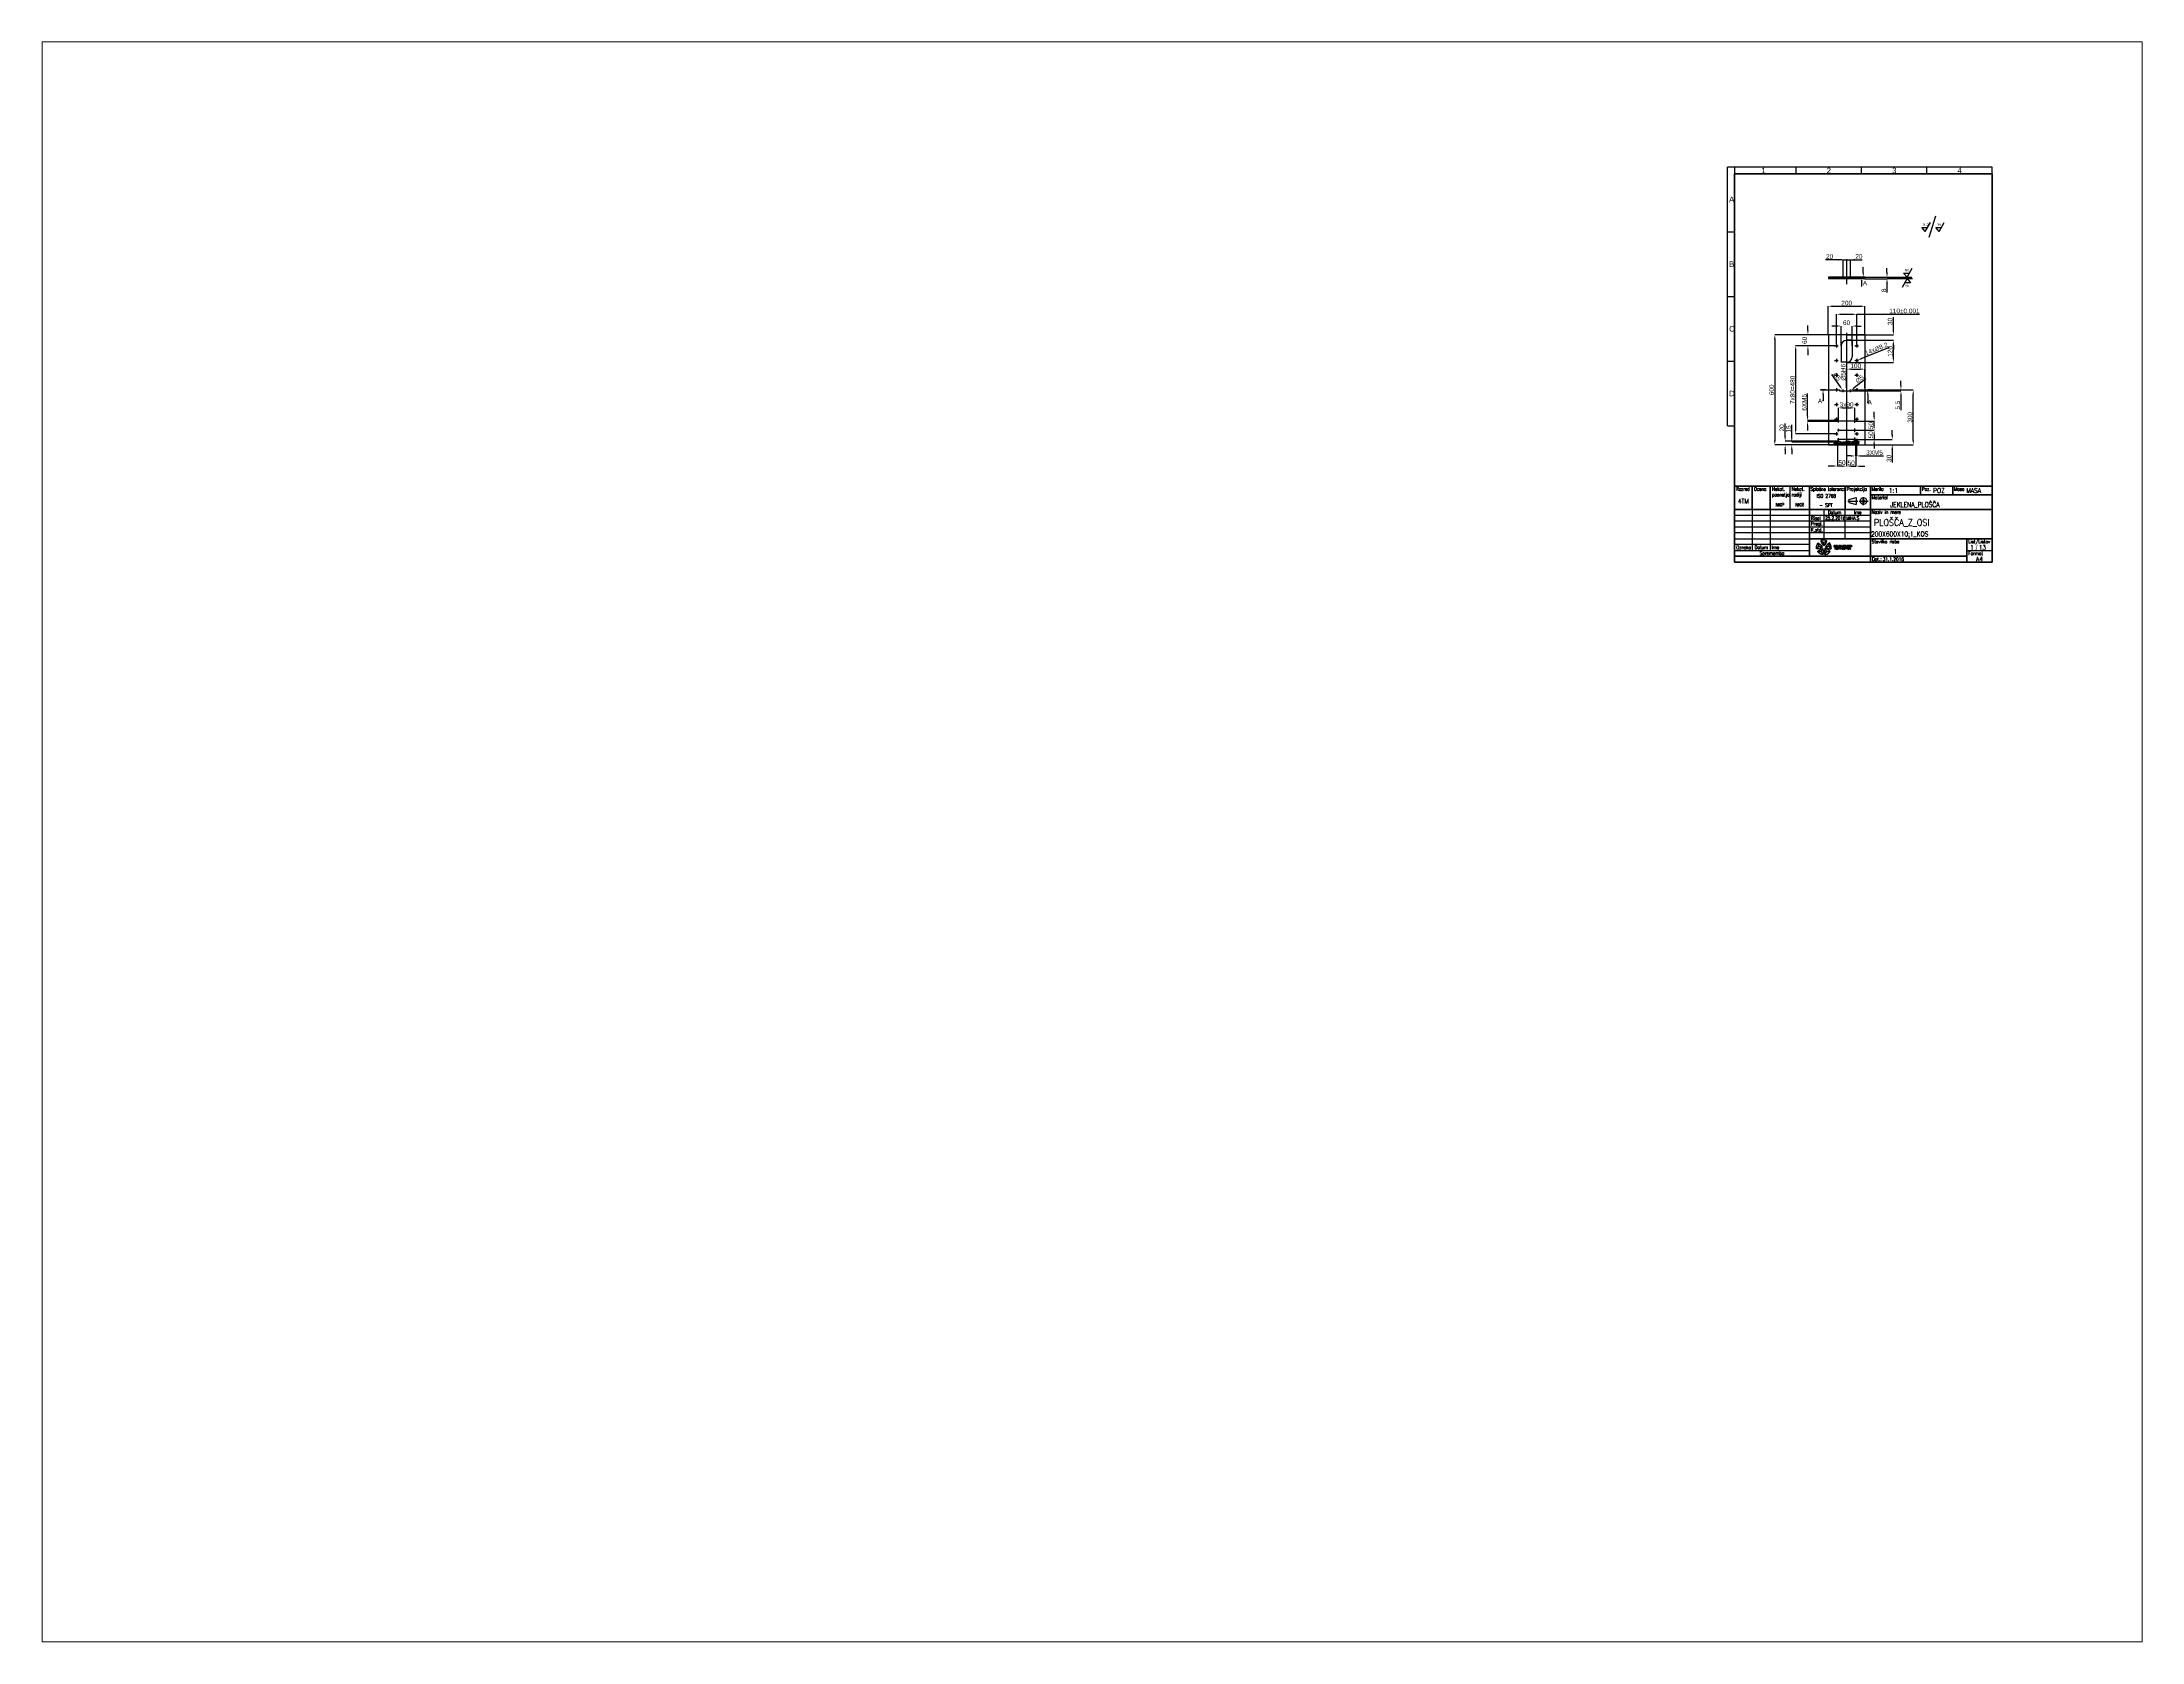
# Paper-space layout 'Layout2' of a CAD drawing. Header units: millimetres. Extents: x 1.05 to 9.45, y 0.8 to 7.2.
# The model-space entities are those that its viewports show. They can reach past a viewport. Long polylines and large blocks are cut down to what shows.
import ezdxf
from ezdxf import colors
from ezdxf.entities.mleader import LeaderData, LeaderLine
from ezdxf.enums import TextEntityAlignment as Align
from ezdxf.math import Vec2, Vec3

# ---------------------------------------------------------------- set-up
doc = ezdxf.new("R2010")
doc.units = ezdxf.units.MM
doc.header["$MEASUREMENT"] = 0
for name, pattern in [('ACAD_ISO02W100', [15, 12, -3]), ('ACAD_ISO08W100', [36, 24, -3, 6, -3]), ('CENTER', [2, 1.25, -0.25, 0.25, -0.25])]:
    doc.linetypes.add(name, pattern=pattern)
doc.layers.get('Defpoints').update_dxf_attribs({"linetype": 'ACAD_ISO02W100'})
for name, color, linetype in [('05', 1, 'Continuous'), ('7', 4, 'CENTER'), ('Layer 1', 7, 'Continuous'), ('Layer1', 1, 'ACAD_ISO08W100'), ('Layer2', 4, 'Continuous'), ('Layer3', 5, 'Continuous'), ('RAHM2', 1, 'Continuous')]:
    doc.layers.add(name, color=color, linetype=linetype)
for name, color, linetype, lineweight in [('Crta_025', 5, 'Continuous', 25), ('Crta_035', 3, 'Continuous', 35), ('Crta_05', 1, 'Continuous', 50)]:
    doc.layers.add(name, color=color, linetype=linetype, lineweight=lineweight)
doc.styles.get("Standard").update_dxf_attribs({"font": 'arial.ttf'})
doc.styles.add('TEHN_25', font='romans.shx', dxfattribs={"width": 0.85, "height": 2.5})
doc.styles.add('TEHN_35', font='romans.shx', dxfattribs={"width": 0.85, "height": 3.5})
doc.styles.add('TEHN_50', font='romans.shx', dxfattribs={"width": 0.85, "height": 5})
doc.dimstyles.get("Standard").update_dxf_attribs({"dimscale": 5, "dimtxt": 5, "dimasz": 5, "dimexe": 0, "dimexo": 0, "dimgap": 1, "dimtad": 1, "dimdec": 4, "dimzin": 12, "dimdsep": 46, "dimtxsty": 'Standard', "dimcen": 0.09, "dimadec": 0, "dimazin": 0, "dimtfac": 1, "dimtdec": 4, "dimtofl": 0, "dimtmove": 0, "dimatfit": 3, "dimfxl": 1, "dimtolj": 1, "dimtzin": 0, "dimarcsym": 0})

# ---------------------------------------------------------------- blocks, each defined once
blk = doc.blocks.new('*U2')
blk.add_circle((0, 0), 4.1)
blk = doc.blocks.new('*U3')
at = {"color": 0, "linetype": 'ByBlock', "lineweight": -2, "transparency": 16777216}
for p in [(-110, 0), (0, 0), (-110, -80), (0, -80), (-110, -160), (0, -160), (-110, -240), (-110, -320), (0, -240), (0, -320), (-110, -400), (0, -400), (-110, -480), (0, -480)]:
    blk.add_blockref('*U2', p, dxfattribs=at)
blk = doc.blocks.new('*U4')
at = {"layer": 'Layer1'}
for p, q in [((-10, 0), (10, 0)), ((1, 9), (1, -9))]:
    blk.add_line(p, q, dxfattribs=at)
blk = doc.blocks.new('*U5')
at = {"color": 0, "linetype": 'ByBlock', "lineweight": -2, "transparency": 16777216}
for p in [(0, 480), (110, 480), (0, 400), (110, 400), (0, 320), (0, 240), (110, 320), (110, 240), (0, 160), (110, 160), (0, 80), (0, 0), (110, 80), (110, 0)]:
    blk.add_blockref('*U4', p, dxfattribs=at)
blk = doc.blocks.new('*U6')
for centre, radius in [((-49, 1), 2.5), ((41, 1), 2.1)]:
    blk.add_circle(centre, radius)
for centre, radius, end in [((-49, 1), 3, 358.7141), ((41, 1), 2.5, 0)]:
    blk.add_arc(centre, radius, 90, end)
at = {"layer": 'Layer1'}
for p, q in [((-55, 1), (55, 1)), ((-49, -7), (-49, 8)), ((41, -10), (41, 10))]:
    blk.add_line(p, q, dxfattribs=at)
blk = doc.blocks.new('*U7')
at = {"color": 0, "linetype": 'ByBlock', "lineweight": -2, "transparency": 16777216}
for p in [(0, 100), (0, 50), (0, 0)]:
    blk.add_blockref('*U6', p, dxfattribs=at)
blk = doc.blocks.new('*D8')
at = {"layer": 'Defpoints', "color": 0, "transparency": 16777216}
for p in [(10283, 2836), (10283, 2828), (10403, 2828)]:
    blk.add_point(p, dxfattribs=at)
at = {"layer": 'Layer2', "color": 0, "lineweight": -2, "transparency": 16777216}
for p, q in [((10403, 2861), (10403, 2886)), ((10283, 2836), (10403, 2836)), ((10283, 2828), (10403, 2828)), ((10403, 2803), (10403, 2752))]:
    blk.add_line(p, q, dxfattribs=at)
at = {"layer": 'Layer2', "color": 0, "transparency": 16777216}
for points in [[(10399, 2861), (10408, 2861), (10403, 2836)], [(10399, 2803), (10408, 2803), (10403, 2828)]]:
    blk.add_solid(points, dxfattribs=at)
at = {"layer": 'Layer2', "color": 0, "transparency": 16777216, "insert": (10386, 2765), "char_height": 25, "attachment_point": 5, "rotation": 90}
blk.add_mtext('\\A1;8', dxfattribs=at)
blk = doc.blocks.new('*D9')
at = {"layer": 'Defpoints', "color": 0, "transparency": 16777216}
for p in [(10283, 2678), (10083, 2522), (10283, 2522)]:
    blk.add_point(p, dxfattribs=at)
at = {"layer": 'Layer2', "color": 0, "lineweight": -2, "transparency": 16777216}
for p, q in [((10083, 2522), (10083, 2678)), ((10108, 2678), (10258, 2678)), ((10283, 2522), (10283, 2678))]:
    blk.add_line(p, q, dxfattribs=at)
at = {"layer": 'Layer2', "color": 0, "transparency": 16777216}
for points in [[(10108, 2682), (10108, 2673), (10083, 2678)], [(10258, 2682), (10258, 2673), (10283, 2678)]]:
    blk.add_solid(points, dxfattribs=at)
at = {"layer": 'Layer2', "color": 0, "transparency": 16777216, "insert": (10183, 2695), "char_height": 25, "attachment_point": 5}
blk.add_mtext('\\A1;200', dxfattribs=at)
blk = doc.blocks.new('*D10')
at = {"layer": 'Defpoints', "color": 0, "transparency": 16777216}
for p in [(10238, 2634), (10128, 2471), (10238, 2471)]:
    blk.add_point(p, dxfattribs=at)
at = {"layer": 'Layer2', "color": 0, "lineweight": -2, "transparency": 16777216}
for p, q in [((10128, 2471), (10128, 2634)), ((10153, 2634), (10213, 2634)), ((10238, 2471), (10238, 2634)), ((10238, 2634), (10580, 2634))]:
    blk.add_line(p, q, dxfattribs=at)
at = {"layer": 'Layer2', "color": 0, "transparency": 16777216}
for points in [[(10153, 2638), (10153, 2630), (10128, 2634)], [(10213, 2638), (10213, 2630), (10238, 2634)]]:
    blk.add_solid(points, dxfattribs=at)
at = {"layer": 'Layer2', "color": 0, "transparency": 16777216, "insert": (10498, 2652), "char_height": 25, "attachment_point": 5}
blk.add_mtext('\\A1;110%%P0.001', dxfattribs=at)
blk = doc.blocks.new('*D11')
at = {"layer": 'Defpoints', "color": 0, "transparency": 16777216}
for p in [(10228, 2124), (10228, 2061), (10138, 2060)]:
    blk.add_point(p, dxfattribs=at)
at = {"layer": 'Layer2', "color": 0, "lineweight": -2, "transparency": 16777216}
for p, q in [((10138, 2060), (10138, 2124)), ((10163, 2124), (10203, 2124)), ((10228, 2061), (10228, 2124))]:
    blk.add_line(p, q, dxfattribs=at)
at = {"layer": 'Layer2', "color": 0, "transparency": 16777216}
for points in [[(10163, 2128), (10163, 2120), (10138, 2124)], [(10203, 2128), (10203, 2120), (10228, 2124)]]:
    blk.add_solid(points, dxfattribs=at)
at = {"layer": 'Layer2', "color": 0, "transparency": 16777216, "insert": (10183, 2142), "char_height": 25, "attachment_point": 5}
blk.add_mtext('\\A1;3x90', dxfattribs=at)
blk = doc.blocks.new('*D12')
at = {"layer": 'Defpoints', "color": 0, "transparency": 16777216}
for p in [(10128, 2462), (9905, 1982), (10128, 1982)]:
    blk.add_point(p, dxfattribs=at)
at = {"layer": 'Layer2', "color": 0, "lineweight": -2, "transparency": 16777216}
for p, q in [((10128, 2462), (9905, 2462)), ((9905, 2437), (9905, 2007)), ((10128, 1982), (9905, 1982))]:
    blk.add_line(p, q, dxfattribs=at)
at = {"layer": 'Layer2', "color": 0, "transparency": 16777216}
for points in [[(9901, 2437), (9910, 2437), (9905, 2462)], [(9901, 2007), (9910, 2007), (9905, 1982)]]:
    blk.add_solid(points, dxfattribs=at)
at = {"layer": 'Layer2', "color": 0, "transparency": 16777216, "insert": (9888, 2222), "char_height": 25, "attachment_point": 5, "rotation": 90}
blk.add_mtext('\\A1;7x80=480', dxfattribs=at)
blk = doc.blocks.new('*D13')
at = {"layer": 'Defpoints', "color": 0, "transparency": 16777216}
for p in [(10083, 2522), (9792, 1922), (10083, 1922)]:
    blk.add_point(p, dxfattribs=at)
at = {"layer": 'Layer2', "color": 0, "lineweight": -2, "transparency": 16777216}
for p, q in [((10083, 2522), (9792, 2522)), ((9792, 2497), (9792, 1947)), ((10083, 1922), (9792, 1922))]:
    blk.add_line(p, q, dxfattribs=at)
at = {"layer": 'Layer2', "color": 0, "transparency": 16777216}
for points in [[(9787, 2497), (9796, 2497), (9792, 2522)], [(9787, 1947), (9796, 1947), (9792, 1922)]]:
    blk.add_solid(points, dxfattribs=at)
at = {"layer": 'Layer2', "color": 0, "transparency": 16777216, "insert": (9774, 2222), "char_height": 25, "attachment_point": 5, "rotation": 90}
blk.add_mtext('\\A1;600', dxfattribs=at)
blk = doc.blocks.new('*D14')
at = {"layer": 'Defpoints', "color": 0, "transparency": 16777216}
for p in [(10133, 1918), (10183, 1910), (10133, 1807)]:
    blk.add_point(p, dxfattribs=at)
at = {"layer": 'Layer2', "color": 0, "lineweight": -2, "transparency": 16777216}
for p, q in [((10133, 1918), (10133, 1807)), ((10183, 1910), (10183, 1807)), ((10108, 1807), (10083, 1807)), ((10208, 1807), (10233, 1807))]:
    blk.add_line(p, q, dxfattribs=at)
at = {"layer": 'Layer2', "color": 0, "transparency": 16777216}
for points in [[(10108, 1811), (10108, 1803), (10133, 1807)], [(10208, 1811), (10208, 1803), (10183, 1807)]]:
    blk.add_solid(points, dxfattribs=at)
at = {"layer": 'Layer2', "color": 0, "transparency": 16777216, "insert": (10158, 1825), "char_height": 25, "attachment_point": 5}
blk.add_mtext('\\A1;50', dxfattribs=at)
blk = doc.blocks.new('*D15')
at = {"layer": 'Defpoints', "color": 0, "transparency": 16777216}
for p in [(10183, 1910), (10233, 1919), (10183, 1806)]:
    blk.add_point(p, dxfattribs=at)
at = {"layer": 'Layer2', "color": 0, "lineweight": -2, "transparency": 16777216}
for p, q in [((10183, 1910), (10183, 1806)), ((10233, 1919), (10233, 1806)), ((10158, 1806), (10133, 1806)), ((10258, 1806), (10283, 1806))]:
    blk.add_line(p, q, dxfattribs=at)
at = {"layer": 'Layer2', "color": 0, "transparency": 16777216}
for points in [[(10158, 1810), (10158, 1802), (10183, 1806)], [(10258, 1810), (10258, 1802), (10233, 1806)]]:
    blk.add_solid(points, dxfattribs=at)
at = {"layer": 'Layer2', "color": 0, "transparency": 16777216, "insert": (10208, 1824), "char_height": 25, "attachment_point": 5}
blk.add_mtext('\\A1;50', dxfattribs=at)
blk = doc.blocks.new('*D16')
at = {"layer": 'Defpoints', "color": 0, "transparency": 16777216}
for p in [(10128, 2522), (9972, 2462), (10128, 2462)]:
    blk.add_point(p, dxfattribs=at)
at = {"layer": 'Layer2', "color": 0, "lineweight": -2, "transparency": 16777216}
for p, q in [((9972, 2547), (9972, 2572)), ((10128, 2522), (9972, 2522)), ((10128, 2462), (9972, 2462)), ((9972, 2437), (9972, 2412))]:
    blk.add_line(p, q, dxfattribs=at)
at = {"layer": 'Layer2', "color": 0, "transparency": 16777216}
for points in [[(9968, 2547), (9976, 2547), (9972, 2522)], [(9968, 2437), (9976, 2437), (9972, 2462)]]:
    blk.add_solid(points, dxfattribs=at)
at = {"layer": 'Layer2', "color": 0, "transparency": 16777216, "insert": (9954, 2492), "char_height": 25, "attachment_point": 5, "rotation": 90}
blk.add_mtext('\\A1;60', dxfattribs=at)
blk = doc.blocks.new('*D17')
at = {"layer": 'Defpoints', "color": 0, "transparency": 16777216}
for p in [(10228, 2052), (10228, 2002), (10333, 2002)]:
    blk.add_point(p, dxfattribs=at)
at = {"layer": 'Layer2', "color": 0, "lineweight": -2, "transparency": 16777216}
for p, q in [((10333, 2077), (10333, 2102)), ((10228, 2052), (10333, 2052)), ((10228, 2002), (10333, 2002)), ((10333, 1977), (10333, 1952))]:
    blk.add_line(p, q, dxfattribs=at)
at = {"layer": 'Layer2', "color": 0, "transparency": 16777216}
for points in [[(10329, 2077), (10337, 2077), (10333, 2052)], [(10329, 1977), (10337, 1977), (10333, 2002)]]:
    blk.add_solid(points, dxfattribs=at)
at = {"layer": 'Layer2', "color": 0, "transparency": 16777216, "insert": (10315, 2027), "char_height": 25, "attachment_point": 5, "rotation": 90}
blk.add_mtext('\\A1;50', dxfattribs=at)
blk = doc.blocks.new('*D18')
at = {"layer": 'Defpoints', "color": 0, "transparency": 16777216}
for p in [(10228, 2002), (10228, 1952), (10333, 1952)]:
    blk.add_point(p, dxfattribs=at)
at = {"layer": 'Layer2', "color": 0, "lineweight": -2, "transparency": 16777216}
for p, q in [((10228, 2002), (10333, 2002)), ((10228, 1952), (10333, 1952)), ((10333, 2027), (10333, 2052)), ((10333, 1927), (10333, 1902))]:
    blk.add_line(p, q, dxfattribs=at)
at = {"layer": 'Layer2', "color": 0, "transparency": 16777216}
for points in [[(10329, 2027), (10337, 2027), (10333, 2002)], [(10329, 1927), (10337, 1927), (10333, 1952)]]:
    blk.add_solid(points, dxfattribs=at)
at = {"layer": 'Layer2', "color": 0, "transparency": 16777216, "insert": (10315, 1977), "char_height": 25, "attachment_point": 5, "rotation": 90}
blk.add_mtext('\\A1;50', dxfattribs=at)
blk = doc.blocks.new('*D19')
at = {"layer": 'Defpoints', "color": 0, "transparency": 16777216}
for p in [(10228, 1952), (10228, 1922), (10432, 1922)]:
    blk.add_point(p, dxfattribs=at)
at = {"layer": 'Layer2', "color": 0, "lineweight": -2, "transparency": 16777216}
for p, q in [((10228, 1952), (10432, 1952)), ((10432, 1977), (10432, 2002)), ((10228, 1922), (10432, 1922)), ((10432, 1897), (10432, 1826))]:
    blk.add_line(p, q, dxfattribs=at)
at = {"layer": 'Layer2', "color": 0, "transparency": 16777216}
for points in [[(10427, 1977), (10436, 1977), (10432, 1952)], [(10427, 1897), (10436, 1897), (10432, 1922)]]:
    blk.add_solid(points, dxfattribs=at)
at = {"layer": 'Layer2', "color": 0, "transparency": 16777216, "insert": (10414, 1849), "char_height": 25, "attachment_point": 5, "rotation": 90}
blk.add_mtext('\\A1;30', dxfattribs=at)
blk = doc.blocks.new('*D20')
at = {"layer": 'Defpoints', "color": 0, "transparency": 16777216}
for p in [(10235, 2381), (10242, 2384)]:
    blk.add_point(p, dxfattribs=at)
at = {"layer": 'Layer2', "color": 0, "lineweight": -2, "transparency": 16777216}
for p, q in [((10415, 2453), (10265, 2393)), ((10238, 2382), (10238, 2383)), ((10238, 2382), (10239, 2382))]:
    blk.add_line(p, q, dxfattribs=at)
at = {"layer": 'Layer2', "color": 0, "transparency": 16777216}
blk.add_solid([(10264, 2397), (10267, 2389), (10242, 2384)], dxfattribs=at)
at = {"layer": 'Layer2', "color": 0, "transparency": 16777216, "insert": (10345, 2445), "char_height": 25, "attachment_point": 5, "rotation": 21.8837}
blk.add_mtext('\\A1;14x∅8.2', dxfattribs=at)
blk = doc.blocks.new('*D21')
at = {"layer": 'Defpoints', "color": 0, "transparency": 16777216}
for p in [(9970, 2050), (10138, 2055), (10138, 2050)]:
    blk.add_point(p, dxfattribs=at)
at = {"layer": 'Layer2', "color": 0, "lineweight": -2, "transparency": 16777216}
for p, q in [((9970, 2080), (9970, 2203)), ((10138, 2055), (9970, 2055)), ((10138, 2050), (9970, 2050)), ((9970, 2025), (9970, 2000))]:
    blk.add_line(p, q, dxfattribs=at)
at = {"layer": 'Layer2', "color": 0, "transparency": 16777216}
for points in [[(9966, 2080), (9974, 2080), (9970, 2055)], [(9966, 2025), (9974, 2025), (9970, 2050)]]:
    blk.add_solid(points, dxfattribs=at)
at = {"layer": 'Layer2', "color": 0, "transparency": 16777216, "insert": (9952, 2154), "char_height": 25, "attachment_point": 5, "rotation": 90}
blk.add_mtext('\\A1;6XM5', dxfattribs=at)
blk = doc.blocks.new('*D22')
at = {"layer": 'Defpoints', "color": 0, "transparency": 16777216}
for p in [(9848, 1942), (10133, 1942), (10133, 1922)]:
    blk.add_point(p, dxfattribs=at)
at = {"layer": 'Layer2', "color": 0, "lineweight": -2, "transparency": 16777216}
for p, q in [((9848, 1967), (9848, 2038)), ((10133, 1942), (9848, 1942)), ((10133, 1922), (9848, 1922)), ((9848, 1897), (9848, 1872))]:
    blk.add_line(p, q, dxfattribs=at)
at = {"layer": 'Layer2', "color": 0, "transparency": 16777216}
for points in [[(9844, 1967), (9852, 1967), (9848, 1942)], [(9844, 1897), (9852, 1897), (9848, 1922)]]:
    blk.add_solid(points, dxfattribs=at)
at = {"layer": 'Layer2', "color": 0, "transparency": 16777216, "insert": (9830, 2015), "char_height": 25, "attachment_point": 5, "rotation": 90}
blk.add_mtext('\\A1;20', dxfattribs=at)
blk = doc.blocks.new('*D23')
at = {"layer": 'Defpoints', "color": 0, "transparency": 16777216}
for p in [(9884, 1922), (10133, 1937), (10133, 1922)]:
    blk.add_point(p, dxfattribs=at)
at = {"layer": 'Layer2', "color": 0, "lineweight": -2, "transparency": 16777216}
for p, q in [((9884, 1962), (9884, 2031)), ((10133, 1937), (9884, 1937)), ((10133, 1922), (9884, 1922)), ((9884, 1897), (9884, 1872))]:
    blk.add_line(p, q, dxfattribs=at)
at = {"layer": 'Layer2', "color": 0, "transparency": 16777216}
for points in [[(9880, 1962), (9888, 1962), (9884, 1937)], [(9880, 1897), (9888, 1897), (9884, 1922)]]:
    blk.add_solid(points, dxfattribs=at)
at = {"layer": 'Layer2', "color": 0, "transparency": 16777216, "insert": (9866, 2009), "char_height": 25, "attachment_point": 5, "rotation": 90}
blk.add_mtext('\\A1;15', dxfattribs=at)
blk = doc.blocks.new('*D24')
at = {"layer": 'Defpoints', "color": 0, "transparency": 16777216}
for p in [(10231, 1922), (10236, 1922), (10236, 1862)]:
    blk.add_point(p, dxfattribs=at)
at = {"layer": 'Layer2', "color": 0, "lineweight": -2, "transparency": 16777216}
for p, q in [((10206, 1862), (10181, 1862)), ((10231, 1922), (10231, 1862)), ((10236, 1922), (10236, 1862)), ((10261, 1862), (10384, 1862))]:
    blk.add_line(p, q, dxfattribs=at)
at = {"layer": 'Layer2', "color": 0, "transparency": 16777216}
for points in [[(10206, 1866), (10206, 1858), (10231, 1862)], [(10261, 1866), (10261, 1858), (10236, 1862)]]:
    blk.add_solid(points, dxfattribs=at)
at = {"layer": 'Layer2', "color": 0, "transparency": 16777216, "insert": (10335, 1880), "char_height": 25, "attachment_point": 5}
blk.add_mtext('\\A1;3XM5', dxfattribs=at)
blk = doc.blocks.new('*D25')
at = {"layer": 'Defpoints', "color": 0, "transparency": 16777216}
for p in [(10201, 2215), (10205, 2218)]:
    blk.add_point(p, dxfattribs=at)
at = {"layer": 'Layer2', "color": 0, "lineweight": -2, "transparency": 16777216}
for p, q in [((10203, 2217), (10204, 2217)), ((10203, 2216), (10203, 2217)), ((10287, 2283), (10225, 2234))]:
    blk.add_line(p, q, dxfattribs=at)
at = {"layer": 'Layer2', "color": 0, "transparency": 16777216}
blk.add_solid([(10222, 2237), (10228, 2231), (10205, 2218)], dxfattribs=at)
at = {"layer": 'Layer2', "color": 0, "transparency": 16777216, "insert": (10254, 2281), "char_height": 25, "attachment_point": 5, "rotation": 38.5243}
blk.add_mtext('\\A1;∅5', dxfattribs=at)
blk = doc.blocks.new('*D26')
at = {"layer": 'Defpoints', "color": 0, "transparency": 16777216}
for p in [(10162, 2219), (10165, 2215)]:
    blk.add_point(p, dxfattribs=at)
at = {"layer": 'Layer2', "color": 0, "lineweight": -2, "transparency": 16777216}
for p, q in [((10100, 2305), (10147, 2239)), ((10163, 2217), (10164, 2217)), ((10163, 2216), (10163, 2217))]:
    blk.add_line(p, q, dxfattribs=at)
at = {"layer": 'Layer2', "color": 0, "transparency": 16777216}
blk.add_solid([(10151, 2241), (10144, 2237), (10162, 2219)], dxfattribs=at)
at = {"layer": 'Layer2', "color": 0, "transparency": 16777216, "insert": (10131, 2294), "char_height": 25, "attachment_point": 5, "rotation": 305.6224}
blk.add_mtext('\\A1;∅5', dxfattribs=at)
blk = doc.blocks.new('*D27')
at = {"layer": 'Defpoints', "color": 0, "transparency": 16777216}
for p in [(10183, 2219), (10183, 2214)]:
    blk.add_point(p, dxfattribs=at)
at = {"layer": 'Layer2', "color": 0, "lineweight": -2, "transparency": 16777216}
for p, q in [((10183, 2367), (10183, 2244)), ((10183, 2217), (10184, 2217)), ((10183, 2216), (10183, 2217))]:
    blk.add_line(p, q, dxfattribs=at)
at = {"layer": 'Layer2', "color": 0, "transparency": 16777216}
blk.add_solid([(10179, 2244), (10188, 2244), (10183, 2219)], dxfattribs=at)
at = {"layer": 'Layer2', "color": 0, "transparency": 16777216, "insert": (10165, 2318), "char_height": 25, "attachment_point": 5, "rotation": 90}
blk.add_mtext('\\A1;∅5H6', dxfattribs=at)
blk = doc.blocks.new('*D28')
at = {"layer": 'Defpoints', "color": 0, "transparency": 16777216}
for p in [(10217, 2222), (10546, 2222), (10283, 1922)]:
    blk.add_point(p, dxfattribs=at)
at = {"layer": 'Layer2', "color": 0, "lineweight": -2, "transparency": 16777216}
for p, q in [((10217, 2222), (10546, 2222)), ((10546, 1947), (10546, 2197)), ((10283, 1922), (10546, 1922))]:
    blk.add_line(p, q, dxfattribs=at)
at = {"layer": 'Layer2', "color": 0, "transparency": 16777216}
for points in [[(10542, 2197), (10550, 2197), (10546, 2222)], [(10542, 1947), (10550, 1947), (10546, 1922)]]:
    blk.add_solid(points, dxfattribs=at)
at = {"layer": 'Layer2', "color": 0, "transparency": 16777216, "insert": (10528, 2072), "char_height": 25, "attachment_point": 5, "rotation": 90}
blk.add_mtext('\\A1;300', dxfattribs=at)
blk = doc.blocks.new('*D29')
at = {"layer": 'Defpoints', "color": 0, "transparency": 16777216}
for p in [(10283, 2335), (10183, 2233), (10283, 2233)]:
    blk.add_point(p, dxfattribs=at)
at = {"layer": 'Layer2', "color": 0, "lineweight": -2, "transparency": 16777216}
for p, q in [((10183, 2233), (10183, 2335)), ((10208, 2335), (10258, 2335)), ((10283, 2233), (10283, 2335))]:
    blk.add_line(p, q, dxfattribs=at)
at = {"layer": 'Layer2', "color": 0, "transparency": 16777216}
for points in [[(10208, 2339), (10208, 2331), (10183, 2335)], [(10258, 2339), (10258, 2331), (10283, 2335)]]:
    blk.add_solid(points, dxfattribs=at)
at = {"layer": 'Layer2', "color": 0, "transparency": 16777216, "insert": (10233, 2353), "char_height": 25, "attachment_point": 5}
blk.add_mtext('\\A1;100', dxfattribs=at)
blk = doc.blocks.new('*D30')
at = {"layer": 'Defpoints', "color": 0, "transparency": 16777216}
for p in [(10183, 2492), (10438, 2492), (10183, 2372)]:
    blk.add_point(p, dxfattribs=at)
at = {"layer": 'Layer2', "color": 0, "lineweight": -2, "transparency": 16777216}
for p, q in [((10183, 2492), (10438, 2492)), ((10438, 2397), (10438, 2467)), ((10183, 2372), (10438, 2372))]:
    blk.add_line(p, q, dxfattribs=at)
at = {"layer": 'Layer2', "color": 0, "transparency": 16777216}
for points in [[(10433, 2467), (10442, 2467), (10438, 2492)], [(10433, 2397), (10442, 2397), (10438, 2372)]]:
    blk.add_solid(points, dxfattribs=at)
at = {"layer": 'Layer2', "color": 0, "transparency": 16777216, "insert": (10420, 2432), "char_height": 25, "attachment_point": 5, "rotation": 90}
blk.add_mtext('\\A1;120', dxfattribs=at)
blk = doc.blocks.new('*D31')
at = {"layer": 'Defpoints', "color": 0, "transparency": 16777216}
for p in [(10213, 2570), (10153, 2462), (10213, 2462)]:
    blk.add_point(p, dxfattribs=at)
at = {"layer": 'Layer2', "color": 0, "lineweight": -2, "transparency": 16777216}
for p, q in [((10128, 2570), (10103, 2570)), ((10153, 2462), (10153, 2570)), ((10213, 2462), (10213, 2570)), ((10238, 2570), (10263, 2570))]:
    blk.add_line(p, q, dxfattribs=at)
at = {"layer": 'Layer2', "color": 0, "transparency": 16777216}
for points in [[(10128, 2574), (10128, 2566), (10153, 2570)], [(10238, 2574), (10238, 2566), (10213, 2570)]]:
    blk.add_solid(points, dxfattribs=at)
at = {"layer": 'Layer2', "color": 0, "transparency": 16777216, "insert": (10183, 2588), "char_height": 25, "attachment_point": 5}
blk.add_mtext('\\A1;60', dxfattribs=at)
blk = doc.blocks.new('*D32')
at = {"layer": 'Defpoints', "color": 0, "transparency": 16777216}
for p in [(10183, 2522), (10438, 2522), (10183, 2492)]:
    blk.add_point(p, dxfattribs=at)
at = {"layer": 'Layer2', "color": 0, "lineweight": -2, "transparency": 16777216}
for p, q in [((10183, 2522), (10438, 2522)), ((10438, 2547), (10438, 2618)), ((10183, 2492), (10438, 2492)), ((10438, 2467), (10438, 2442))]:
    blk.add_line(p, q, dxfattribs=at)
at = {"layer": 'Layer2', "color": 0, "transparency": 16777216}
for points in [[(10433, 2547), (10442, 2547), (10438, 2522)], [(10433, 2467), (10442, 2467), (10438, 2492)]]:
    blk.add_solid(points, dxfattribs=at)
at = {"layer": 'Layer2', "color": 0, "transparency": 16777216, "insert": (10420, 2595), "char_height": 25, "attachment_point": 5, "rotation": 90}
blk.add_mtext('\\A1;30', dxfattribs=at)
blk = doc.blocks.new('PM_ZNAK')
at = {"layer": '05'}
for p, q in [((0, 0.62), (3.22, 1.48)), ((0, 0.62), (0, -0.62)), ((3.22, 1.48), (3.22, -1.48)), ((0, -0.62), (3.22, -1.48))]:
    blk.add_line(p, q, dxfattribs=at)
for radius in [1.48, 0.623]:
    blk.add_circle((6.41, 0), radius, dxfattribs=at)
at = {"layer": '7'}
for p, q in [((-0.56, 0), (3.91, 0)), ((4.43, 0), (8.38, 0)), ((6.41, -1.85), (6.41, 1.76))]:
    blk.add_line(p, q, dxfattribs=at)
blk = doc.blocks.new('Logo_SCNG')
at = {"layer": 'Layer 1', "color": 242}
for points, knots in [([(-5.3, -1), (-5.3, -1), (-3.6, 0.9), (-3.6, 0.9), (-3.6, 0.9), (-3.6, 0.9), (-4.2, 3.3), (-4.2, 3.3), (-4.2, 3.3), (-4.2, 3.3), (-5.6, 1.4), (-5.3, -1)], [0, 0, 0, 0, 0.25, 0.25, 0.25, 0.25, 0.5, 0.5, 0.5, 0.5, 1, 1, 1, 1]), ([(2.2, 4.9), (2.2, 4.9), (0, 3.7), (0, 3.7), (0, 3.7), (0, 3.7), (-2.2, 4.9), (-2.2, 4.9), (-2.2, 4.9), (-2.2, 4.9), (-0.1, 5.7), (2.2, 4.9)], [0, 0, 0, 0, 0.25, 0.25, 0.25, 0.25, 0.5, 0.5, 0.5, 0.5, 1, 1, 1, 1]), ([(5.3, -1), (5.3, -1), (3.6, 0.9), (3.6, 0.9), (3.6, 0.9), (3.6, 0.9), (4.2, 3.3), (4.2, 3.3), (4.2, 3.3), (4.2, 3.3), (5.6, 1.4), (5.3, -1)], [0, 0, 0, 0, 0.25, 0.25, 0.25, 0.25, 0.5, 0.5, 0.5, 0.5, 1, 1, 1, 1]), ([(8.2, 1.1), (8.2, 1.1), (8.1, 1.1), (8.1, 1.1), (8.1, 1.1), (8.1, 1.1), (8.1, 1.1), (8.1, 1.1), (8.1, 1.1), (8.1, 1.2), (8.1, 1.2), (8.1, 1.2), (8.1, 1.2), (8.1, 1.2), (8.1, 1.2), (8.1, 1.2), (8.1, 1.2), (8.1, 1.2), (8, 1.2), (8, 1.3), (8, 1.3), (8, 1.3), (8, 1.3), (8, 1.3), (8, 1.3), (7.9, 1.3), (7.9, 1.3), (7.9, 1.3), (7.9, 1.3), (7.8, 1.3), (7.8, 1.3), (7.8, 1.3), (7.8, 1.3), (7.8, 1.3), (7.8, 1.3), (7.7, 1.3), (7.7, 1.3), (7.7, 1.3), (7.7, 1.3), (7.7, 1.3), (7.7, 1.3), (7.7, 1.3), (7.7, 1.3), (7.6, 1.3), (7.6, 1.3), (7.6, 1.3), (7.6, 1.3), (7.6, 1.3), (7.6, 1.3), (7.5, 1.3), (7.5, 1.3), (7.5, 1.3), (7.5, 1.3), (7.4, 1.3), (7.4, 1.3), (7.4, 1.2), (7.4, 1.2), (7.4, 1.2), (7.4, 1.2), (7.4, 1.2), (7.4, 1.2), (7.3, 1.2), (7.3, 1.2), (7.3, 1.1), (7.3, 1.1), (7.3, 1.1), (7.3, 1.1), (7.3, 1.1), (7.3, 1.1), (7.3, 1.1), (7.3, 1.1), (7.3, 1.1), (7.3, 1.1), (7.3, 1.1), (7.4, 1), (7.4, 1), (7.4, 1), (7.4, 1), (7.5, 1), (7.5, 1), (7.5, 1), (7.5, 1), (7.5, 1), (7.5, 1), (7.5, 1), (7.5, 1), (7.5, 1), (7.6, 1), (7.6, 1), (7.6, 1), (7.6, 1), (7.6, 1), (7.6, 1), (7.6, 1), (7.6, 1), (7.6, 1), (7.6, 1), (7.6, 1), (7.6, 1), (7.7, 1), (7.7, 1), (7.7, 1), (7.7, 1), (7.7, 1), (7.7, 1), (7.7, 1), (7.7, 1), (7.8, 1), (7.8, 1), (7.8, 1), (7.8, 1), (7.8, 1), (7.8, 1), (7.8, 1), (7.8, 1), (7.9, 1), (7.9, 1), (7.9, 1), (7.9, 1), (7.9, 1), (7.9, 1), (7.9, 1), (7.9, 1), (7.9, 1), (7.9, 1), (8, 1), (8, 1), (8, 1), (8, 1), (8.1, 1), (8.1, 0.9), (8.2, 0.9), (8.2, 0.9), (8.2, 0.9), (8.2, 0.8), (8.2, 0.7), (8.2, 0.7), (8.2, 0.7), (8.2, 0.7), (8.2, 0.6), (8.2, 0.6), (8.2, 0.6), (8.1, 0.6), (8.1, 0.5), (8.1, 0.5), (8.1, 0.5), (8, 0.5), (8, 0.5), (8, 0.5), (8, 0.5), (7.9, 0.5), (7.9, 0.5), (7.9, 0.5), (7.9, 0.5), (7.9, 0.5), (7.8, 0.5), (7.8, 0.5), (7.8, 0.5), (7.8, 0.5), (7.8, 0.5), (7.8, 0.5), (7.8, 0.5), (7.7, 0.5), (7.7, 0.5), (7.7, 0.5), (7.7, 0.5), (7.7, 0.5), (7.6, 0.5), (7.6, 0.5), (7.6, 0.5), (7.6, 0.5), (7.6, 0.5), (7.6, 0.5), (7.6, 0.5), (7.5, 0.5), (7.5, 0.5), (7.5, 0.5), (7.5, 0.5), (7.5, 0.5), (7.4, 0.5), (7.4, 0.5), (7.4, 0.5), (7.3, 0.5), (7.3, 0.6), (7.3, 0.6), (7.2, 0.6), (7.2, 0.7), (7.2, 0.8), (7.2, 0.8), (7.2, 0.8), (7.3, 0.8), (7.3, 0.8), (7.3, 0.8), (7.3, 0.8), (7.3, 0.8), (7.3, 0.8), (7.3, 0.8), (7.3, 0.7), (7.3, 0.7), (7.3, 0.7), (7.3, 0.7), (7.3, 0.7), (7.3, 0.7), (7.3, 0.7), (7.3, 0.7), (7.3, 0.7), (7.3, 0.7), (7.3, 0.7), (7.3, 0.7), (7.4, 0.6), (7.4, 0.6), (7.4, 0.6), (7.4, 0.6), (7.4, 0.6), (7.5, 0.6), (7.5, 0.6), (7.5, 0.6), (7.5, 0.6), (7.5, 0.6), (7.6, 0.6), (7.6, 0.6), (7.6, 0.6), (7.6, 0.6), (7.6, 0.6), (7.6, 0.6), (7.7, 0.6), (7.7, 0.6), (7.7, 0.6), (7.7, 0.6), (7.7, 0.6), (7.7, 0.6), (7.8, 0.6), (7.8, 0.6), (7.8, 0.6), (7.8, 0.6), (7.8, 0.6), (7.8, 0.6), (7.8, 0.6), (7.9, 0.6), (7.9, 0.6), (7.9, 0.6), (7.9, 0.6), (7.9, 0.6), (8, 0.6), (8, 0.6), (8, 0.6), (8, 0.6), (8.1, 0.6), (8.1, 0.6), (8.1, 0.7), (8.1, 0.7), (8.1, 0.7), (8.1, 0.7), (8.1, 0.8), (8.1, 0.9), (8.1, 0.9), (8.1, 0.9), (8, 0.9), (8, 0.9), (7.9, 0.9), (7.9, 0.9), (7.9, 0.9), (7.7, 0.9), (7.7, 0.9), (7.7, 0.9), (7.7, 0.9), (7.7, 0.9), (7.7, 0.9), (7.7, 0.9), (7.7, 0.9), (7.7, 0.9), (7.7, 0.9), (7.7, 0.9), (7.6, 0.9), (7.6, 0.9), (7.6, 0.9), (7.6, 0.9), (7.5, 0.9), (7.5, 0.9), (7.5, 0.9), (7.5, 0.9), (7.4, 0.9), (7.3, 0.9), (7.3, 0.9), (7.3, 0.9), (7.3, 1), (7.2, 1), (7.2, 1.1), (7.2, 1.1), (7.2, 1.2), (7.2, 1.2), (7.3, 1.2), (7.3, 1.2), (7.3, 1.3), (7.3, 1.3), (7.4, 1.3), (7.4, 1.3), (7.4, 1.3), (7.4, 1.4), (7.4, 1.4), (7.4, 1.4), (7.5, 1.4), (7.5, 1.4), (7.5, 1.4), (7.5, 1.4), (7.6, 1.4), (7.6, 1.4), (7.6, 1.4), (7.6, 1.4), (7.7, 1.4), (7.7, 1.4), (7.7, 1.4), (7.7, 1.4), (7.7, 1.4), (7.8, 1.4), (7.8, 1.4), (7.8, 1.4), (7.8, 1.4), (7.8, 1.4), (7.8, 1.4), (7.8, 1.4), (7.9, 1.4), (7.9, 1.4), (7.9, 1.4), (7.9, 1.4), (7.9, 1.4), (8, 1.4), (8, 1.4), (8, 1.4), (8.1, 1.4), (8.1, 1.3), (8.1, 1.3), (8.1, 1.3), (8.2, 1.3), (8.2, 1.2), (8.2, 1.1), (8.2, 1.1), (8.2, 1.1), (8.2, 1.1), (8.2, 1.1)], [0, 0, 0, 0, 0.011628, 0.011628, 0.011628, 0.011628, 0.023256, 0.023256, 0.023256, 0.023256, 0.034884, 0.034884, 0.034884, 0.034884, 0.046512, 0.046512, 0.046512, 0.046512, 0.05814, 0.05814, 0.05814, 0.05814, 0.069767, 0.069767, 0.069767, 0.069767, 0.081395, 0.081395, 0.081395, 0.081395, 0.093023, 0.093023, 0.093023, 0.093023, 0.104651, 0.104651, 0.104651, 0.104651, 0.116279, 0.116279, 0.116279, 0.116279, 0.127907, 0.127907, 0.127907, 0.127907, 0.139535, 0.139535, 0.139535, 0.139535, 0.151163, 0.151163, 0.151163, 0.151163, 0.162791, 0.162791, 0.162791, 0.162791, 0.174419, 0.174419, 0.174419, 0.174419, 0.186047, 0.186047, 0.186047, 0.186047, 0.197674, 0.197674, 0.197674, 0.197674, 0.209302, 0.209302, 0.209302, 0.209302, 0.22093, 0.22093, 0.22093, 0.22093, 0.232558, 0.232558, 0.232558, 0.232558, 0.244186, 0.244186, 0.244186, 0.244186, 0.255814, 0.255814, 0.255814, 0.255814, 0.267442, 0.267442, 0.267442, 0.267442, 0.27907, 0.27907, 0.27907, 0.27907, 0.290698, 0.290698, 0.290698, 0.290698, 0.302326, 0.302326, 0.302326, 0.302326, 0.313953, 0.313953, 0.313953, 0.313953, 0.325581, 0.325581, 0.325581, 0.325581, 0.337209, 0.337209, 0.337209, 0.337209, 0.348837, 0.348837, 0.348837, 0.348837, 0.360465, 0.360465, 0.360465, 0.360465, 0.372093, 0.372093, 0.372093, 0.372093, 0.383721, 0.383721, 0.383721, 0.383721, 0.395349, 0.395349, 0.395349, 0.395349, 0.406977, 0.406977, 0.406977, 0.406977, 0.418605, 0.418605, 0.418605, 0.418605, 0.430233, 0.430233, 0.430233, 0.430233, 0.44186, 0.44186, 0.44186, 0.44186, 0.453488, 0.453488, 0.453488, 0.453488, 0.465116, 0.465116, 0.465116, 0.465116, 0.476744, 0.476744, 0.476744, 0.476744, 0.488372, 0.488372, 0.488372, 0.488372, 0.5, 0.5, 0.5, 0.5, 0.511628, 0.511628, 0.511628, 0.511628, 0.523256, 0.523256, 0.523256, 0.523256, 0.534884, 0.534884, 0.534884, 0.534884, 0.546512, 0.546512, 0.546512, 0.546512, 0.55814, 0.55814, 0.55814, 0.55814, 0.569767, 0.569767, 0.569767, 0.569767, 0.581395, 0.581395, 0.581395, 0.581395, 0.593023, 0.593023, 0.593023, 0.593023, 0.604651, 0.604651, 0.604651, 0.604651, 0.616279, 0.616279, 0.616279, 0.616279, 0.627907, 0.627907, 0.627907, 0.627907, 0.639535, 0.639535, 0.639535, 0.639535, 0.651163, 0.651163, 0.651163, 0.651163, 0.662791, 0.662791, 0.662791, 0.662791, 0.674419, 0.674419, 0.674419, 0.674419, 0.686047, 0.686047, 0.686047, 0.686047, 0.697674, 0.697674, 0.697674, 0.697674, 0.709302, 0.709302, 0.709302, 0.709302, 0.72093, 0.72093, 0.72093, 0.72093, 0.732558, 0.732558, 0.732558, 0.732558, 0.744186, 0.744186, 0.744186, 0.744186, 0.755814, 0.755814, 0.755814, 0.755814, 0.767442, 0.767442, 0.767442, 0.767442, 0.77907, 0.77907, 0.77907, 0.77907, 0.790698, 0.790698, 0.790698, 0.790698, 0.802326, 0.802326, 0.802326, 0.802326, 0.813953, 0.813953, 0.813953, 0.813953, 0.825581, 0.825581, 0.825581, 0.825581, 0.837209, 0.837209, 0.837209, 0.837209, 0.848837, 0.848837, 0.848837, 0.848837, 0.860465, 0.860465, 0.860465, 0.860465, 0.872093, 0.872093, 0.872093, 0.872093, 0.883721, 0.883721, 0.883721, 0.883721, 0.895349, 0.895349, 0.895349, 0.895349, 0.906977, 0.906977, 0.906977, 0.906977, 0.918605, 0.918605, 0.918605, 0.918605, 0.930233, 0.930233, 0.930233, 0.930233, 0.94186, 0.94186, 0.94186, 0.94186, 0.953488, 0.953488, 0.953488, 0.953488, 0.965116, 0.965116, 0.965116, 0.965116, 0.976744, 0.976744, 0.976744, 0.976744, 1, 1, 1, 1]), ([(7.7, 1.5), (7.7, 1.5), (8, 1.6), (8, 1.6), (8, 1.6), (8, 1.6), (8, 1.5), (8, 1.5), (8, 1.5), (8, 1.5), (7.7, 1.4), (7.7, 1.4), (7.7, 1.4), (7.7, 1.4), (7.5, 1.5), (7.5, 1.5), (7.5, 1.5), (7.5, 1.5), (7.5, 1.6), (7.5, 1.6), (7.5, 1.6), (7.5, 1.6), (7.7, 1.5), (7.7, 1.5)], [0, 0, 0, 0, 0.142857, 0.142857, 0.142857, 0.142857, 0.285714, 0.285714, 0.285714, 0.285714, 0.428571, 0.428571, 0.428571, 0.428571, 0.571429, 0.571429, 0.571429, 0.571429, 0.714286, 0.714286, 0.714286, 0.714286, 1, 1, 1, 1]), ([(8.4, 0.9), (8.4, 0.9), (8.4, 1), (8.4, 1), (8.4, 1), (8.4, 1), (8.4, 1), (8.4, 1), (8.4, 1), (8.4, 1), (8.4, 1.1), (8.4, 1.1), (8.4, 1.1), (8.4, 1.1), (8.4, 1.2), (8.4, 1.2), (8.4, 1.2), (8.4, 1.3), (8.5, 1.3), (8.5, 1.3), (8.5, 1.3), (8.6, 1.4), (8.6, 1.4), (8.7, 1.4), (8.7, 1.4), (8.7, 1.4), (8.8, 1.4), (8.8, 1.4), (8.8, 1.4), (8.8, 1.4), (8.9, 1.4), (8.9, 1.4), (8.9, 1.4), (8.9, 1.4), (9, 1.4), (9, 1.4), (9, 1.4), (9, 1.4), (9.1, 1.4), (9.1, 1.4), (9.1, 1.4), (9.3, 1.4), (9.4, 1.4), (9.4, 1.3), (9.4, 1.3), (9.5, 1.3), (9.5, 1.1), (9.5, 1), (9.5, 1), (9.5, 0.9), (9.5, 0.9), (9.5, 0.9), (9.5, 0.9), (9.5, 0.8), (9.5, 0.8), (9.5, 0.7), (9.5, 0.7), (9.5, 0.7), (9.5, 0.6), (9.4, 0.6), (9.4, 0.6), (9.4, 0.5), (9.3, 0.5), (9.2, 0.5), (9.2, 0.5), (9.2, 0.5), (9.2, 0.5), (9.1, 0.5), (9.1, 0.5), (9.1, 0.5), (9.1, 0.5), (9, 0.5), (9, 0.5), (9, 0.5), (8.8, 0.5), (8.8, 0.5), (8.8, 0.5), (8.8, 0.5), (8.8, 0.5), (8.7, 0.5), (8.7, 0.5), (8.7, 0.5), (8.7, 0.5), (8.6, 0.5), (8.6, 0.5), (8.6, 0.5), (8.6, 0.5), (8.6, 0.5), (8.6, 0.5), (8.6, 0.5), (8.6, 0.5), (8.6, 0.5), (8.6, 0.5), (8.6, 0.5), (8.5, 0.5), (8.5, 0.5), (8.5, 0.5), (8.5, 0.5), (8.5, 0.6), (8.4, 0.6), (8.4, 0.6), (8.4, 0.6), (8.4, 0.6), (8.4, 0.7), (8.4, 0.7), (8.4, 0.7), (8.4, 0.7), (8.4, 0.8), (8.4, 0.8), (8.4, 0.8), (8.4, 0.8), (8.4, 0.9), (8.4, 0.9), (8.4, 0.9), (8.4, 0.9), (8.4, 0.9), (8.4, 0.9), (8.4, 0.9), (8.4, 0.9), (8.4, 0.9)], [0, 0, 0, 0, 0.032258, 0.032258, 0.032258, 0.032258, 0.064516, 0.064516, 0.064516, 0.064516, 0.096774, 0.096774, 0.096774, 0.096774, 0.129032, 0.129032, 0.129032, 0.129032, 0.16129, 0.16129, 0.16129, 0.16129, 0.193548, 0.193548, 0.193548, 0.193548, 0.225806, 0.225806, 0.225806, 0.225806, 0.258065, 0.258065, 0.258065, 0.258065, 0.290323, 0.290323, 0.290323, 0.290323, 0.322581, 0.322581, 0.322581, 0.322581, 0.354839, 0.354839, 0.354839, 0.354839, 0.387097, 0.387097, 0.387097, 0.387097, 0.419355, 0.419355, 0.419355, 0.419355, 0.451613, 0.451613, 0.451613, 0.451613, 0.483871, 0.483871, 0.483871, 0.483871, 0.516129, 0.516129, 0.516129, 0.516129, 0.548387, 0.548387, 0.548387, 0.548387, 0.580645, 0.580645, 0.580645, 0.580645, 0.612903, 0.612903, 0.612903, 0.612903, 0.645161, 0.645161, 0.645161, 0.645161, 0.677419, 0.677419, 0.677419, 0.677419, 0.709677, 0.709677, 0.709677, 0.709677, 0.741935, 0.741935, 0.741935, 0.741935, 0.774194, 0.774194, 0.774194, 0.774194, 0.806452, 0.806452, 0.806452, 0.806452, 0.83871, 0.83871, 0.83871, 0.83871, 0.870968, 0.870968, 0.870968, 0.870968, 0.903226, 0.903226, 0.903226, 0.903226, 0.935484, 0.935484, 0.935484, 0.935484, 1, 1, 1, 1]), ([(8.5, 0.9), (8.5, 0.9), (8.5, 0.9), (8.5, 0.9), (8.5, 0.9), (8.5, 0.8), (8.5, 0.7), (8.5, 0.7), (8.5, 0.7), (8.6, 0.6), (8.6, 0.6), (8.7, 0.6), (8.7, 0.6), (8.7, 0.6), (8.9, 0.6), (8.9, 0.6), (8.9, 0.6), (8.9, 0.6), (9, 0.6), (9, 0.6), (9, 0.6), (9, 0.6), (9.1, 0.6), (9.1, 0.6), (9.1, 0.6), (9.1, 0.6), (9.1, 0.6), (9.1, 0.6), (9.1, 0.6), (9.1, 0.6), (9.2, 0.6), (9.2, 0.6), (9.2, 0.6), (9.2, 0.6), (9.2, 0.6), (9.2, 0.6), (9.2, 0.6), (9.3, 0.6), (9.3, 0.6), (9.4, 0.7), (9.4, 0.7), (9.4, 0.7), (9.4, 0.7), (9.4, 0.8), (9.4, 0.8), (9.4, 0.8), (9.4, 0.8), (9.4, 0.9), (9.4, 0.9), (9.4, 0.9), (9.4, 0.9), (9.4, 0.9), (9.4, 0.9), (9.4, 0.9), (9.4, 0.9), (9.4, 0.9), (9.4, 0.9), (9.4, 1), (9.4, 1), (9.4, 1), (9.4, 1), (9.4, 1), (9.4, 1), (9.4, 1), (9.4, 1), (9.4, 1), (9.4, 1.1), (9.4, 1.1), (9.4, 1.1), (9.4, 1.1), (9.4, 1.1), (9.4, 1.2), (9.4, 1.2), (9.4, 1.2), (9.4, 1.2), (9.4, 1.2), (9.4, 1.2), (9.4, 1.2), (9.3, 1.2), (9.3, 1.2), (9.3, 1.2), (9.3, 1.3), (9.3, 1.3), (9.3, 1.3), (9.3, 1.3), (9.3, 1.3), (9.3, 1.3), (9.3, 1.3), (9.3, 1.3), (9.3, 1.3), (9.3, 1.3), (9.3, 1.3), (9.3, 1.3), (9.3, 1.3), (9.3, 1.3), (9.3, 1.3), (9.3, 1.3), (9.2, 1.3), (9.2, 1.3), (9.2, 1.3), (9.2, 1.3), (9.2, 1.3), (9.2, 1.3), (9.2, 1.3), (9.2, 1.3), (9.2, 1.3), (9.2, 1.3), (9.2, 1.3), (9.2, 1.3), (9.2, 1.3), (8.9, 1.3), (8.9, 1.3), (8.9, 1.3), (8.9, 1.3), (8.7, 1.3), (8.7, 1.3), (8.7, 1.3), (8.7, 1.3), (8.6, 1.3), (8.6, 1.2), (8.6, 1.2), (8.5, 1.2), (8.5, 1.2), (8.5, 1.1), (8.5, 1.1), (8.5, 1.1), (8.5, 0.9), (8.5, 0.9)], [0, 0, 0, 0, 0.030303, 0.030303, 0.030303, 0.030303, 0.060606, 0.060606, 0.060606, 0.060606, 0.090909, 0.090909, 0.090909, 0.090909, 0.121212, 0.121212, 0.121212, 0.121212, 0.151515, 0.151515, 0.151515, 0.151515, 0.181818, 0.181818, 0.181818, 0.181818, 0.212121, 0.212121, 0.212121, 0.212121, 0.242424, 0.242424, 0.242424, 0.242424, 0.272727, 0.272727, 0.272727, 0.272727, 0.30303, 0.30303, 0.30303, 0.30303, 0.333333, 0.333333, 0.333333, 0.333333, 0.363636, 0.363636, 0.363636, 0.363636, 0.393939, 0.393939, 0.393939, 0.393939, 0.424242, 0.424242, 0.424242, 0.424242, 0.454545, 0.454545, 0.454545, 0.454545, 0.484848, 0.484848, 0.484848, 0.484848, 0.515152, 0.515152, 0.515152, 0.515152, 0.545455, 0.545455, 0.545455, 0.545455, 0.575758, 0.575758, 0.575758, 0.575758, 0.606061, 0.606061, 0.606061, 0.606061, 0.636364, 0.636364, 0.636364, 0.636364, 0.666667, 0.666667, 0.666667, 0.666667, 0.69697, 0.69697, 0.69697, 0.69697, 0.727273, 0.727273, 0.727273, 0.727273, 0.757576, 0.757576, 0.757576, 0.757576, 0.787879, 0.787879, 0.787879, 0.787879, 0.818182, 0.818182, 0.818182, 0.818182, 0.848485, 0.848485, 0.848485, 0.848485, 0.878788, 0.878788, 0.878788, 0.878788, 0.909091, 0.909091, 0.909091, 0.909091, 0.939394, 0.939394, 0.939394, 0.939394, 1, 1, 1, 1]), ([(9.8, 0.6), (9.8, 0.6), (10.5, 0.6), (10.5, 0.6), (10.5, 0.6), (10.5, 0.6), (10.5, 0.5), (10.5, 0.5), (10.5, 0.5), (10.5, 0.5), (9.7, 0.5), (9.7, 0.5), (9.7, 0.5), (9.7, 0.5), (9.7, 1.4), (9.7, 1.4), (9.7, 1.4), (9.7, 1.4), (9.8, 1.4), (9.8, 1.4), (9.8, 1.4), (9.8, 1.4), (9.8, 0.6), (9.8, 0.6)], [0, 0, 0, 0, 0.142857, 0.142857, 0.142857, 0.142857, 0.285714, 0.285714, 0.285714, 0.285714, 0.428571, 0.428571, 0.428571, 0.428571, 0.571429, 0.571429, 0.571429, 0.571429, 0.714286, 0.714286, 0.714286, 0.714286, 1, 1, 1, 1]), ([(11.6, 1.1), (11.6, 1.1), (11.5, 1.1), (11.5, 1.1), (11.5, 1.1), (11.5, 1.1), (11.5, 1.1), (11.5, 1.1), (11.5, 1.1), (11.5, 1.2), (11.5, 1.2), (11.5, 1.2), (11.5, 1.2), (11.5, 1.2), (11.5, 1.2), (11.5, 1.2), (11.5, 1.2), (11.5, 1.2), (11.5, 1.2), (11.5, 1.3), (11.5, 1.3), (11.5, 1.3), (11.4, 1.3), (11.4, 1.3), (11.4, 1.3), (11.4, 1.3), (11.3, 1.3), (11.3, 1.3), (11.3, 1.3), (11.3, 1.3), (11.3, 1.3), (11.2, 1.3), (11.2, 1.3), (11.2, 1.3), (11.2, 1.3), (11.2, 1.3), (11.2, 1.3), (11.2, 1.3), (11.1, 1.3), (11.1, 1.3), (11.1, 1.3), (11.1, 1.3), (11.1, 1.3), (11.1, 1.3), (11.1, 1.3), (11.1, 1.3), (11, 1.3), (11, 1.3), (11, 1.3), (11, 1.3), (10.9, 1.3), (10.9, 1.3), (10.9, 1.3), (10.9, 1.3), (10.8, 1.3), (10.8, 1.2), (10.8, 1.2), (10.8, 1.2), (10.8, 1.2), (10.8, 1.2), (10.8, 1.2), (10.8, 1.2), (10.8, 1.2), (10.8, 1.1), (10.8, 1.1), (10.8, 1.1), (10.8, 1.1), (10.8, 1.1), (10.8, 1.1), (10.8, 1.1), (10.8, 1.1), (10.8, 1.1), (10.8, 1.1), (10.8, 1.1), (10.8, 1), (10.8, 1), (10.8, 1), (10.9, 1), (10.9, 1), (10.9, 1), (10.9, 1), (11, 1), (11, 1), (11, 1), (11, 1), (11, 1), (11, 1), (11, 1), (11, 1), (11, 1), (11, 1), (11, 1), (11, 1), (11, 1), (11, 1), (11, 1), (11, 1), (11.1, 1), (11.1, 1), (11.1, 1), (11.1, 1), (11.1, 1), (11.1, 1), (11.1, 1), (11.1, 1), (11.2, 1), (11.2, 1), (11.2, 1), (11.2, 1), (11.2, 1), (11.2, 1), (11.2, 1), (11.2, 1), (11.3, 1), (11.3, 1), (11.3, 1), (11.3, 1), (11.3, 1), (11.3, 1), (11.3, 1), (11.3, 1), (11.3, 1), (11.4, 1), (11.4, 1), (11.4, 1), (11.4, 1), (11.4, 1), (11.4, 1), (11.4, 1), (11.5, 1), (11.6, 0.9), (11.6, 0.9), (11.6, 0.9), (11.6, 0.9), (11.6, 0.8), (11.6, 0.7), (11.6, 0.7), (11.6, 0.7), (11.6, 0.7), (11.6, 0.6), (11.6, 0.6), (11.6, 0.6), (11.6, 0.6), (11.5, 0.5), (11.5, 0.5), (11.5, 0.5), (11.5, 0.5), (11.4, 0.5), (11.4, 0.5), (11.4, 0.5), (11.4, 0.5), (11.3, 0.5), (11.3, 0.5), (11.3, 0.5), (11.3, 0.5), (11.3, 0.5), (11.3, 0.5), (11.3, 0.5), (11.2, 0.5), (11.2, 0.5), (11.2, 0.5), (11.2, 0.5), (11.1, 0.5), (11.1, 0.5), (11.1, 0.5), (11.1, 0.5), (11.1, 0.5), (11.1, 0.5), (11.1, 0.5), (11.1, 0.5), (11, 0.5), (11, 0.5), (11, 0.5), (11, 0.5), (11, 0.5), (10.9, 0.5), (10.9, 0.5), (10.9, 0.5), (10.9, 0.5), (10.9, 0.5), (10.9, 0.5), (10.8, 0.5), (10.7, 0.5), (10.7, 0.6), (10.7, 0.6), (10.7, 0.6), (10.7, 0.7), (10.7, 0.8), (10.7, 0.8), (10.7, 0.8), (10.8, 0.8), (10.8, 0.8), (10.8, 0.8), (10.8, 0.8), (10.8, 0.8), (10.8, 0.8), (10.8, 0.8), (10.8, 0.7), (10.8, 0.7), (10.8, 0.7), (10.8, 0.7), (10.8, 0.7), (10.8, 0.7), (10.8, 0.7), (10.8, 0.7), (10.8, 0.7), (10.8, 0.7), (10.8, 0.7), (10.8, 0.7), (10.8, 0.6), (10.8, 0.6), (10.8, 0.6), (10.8, 0.6), (10.9, 0.6), (10.9, 0.6), (10.9, 0.6), (10.9, 0.6), (10.9, 0.6), (11, 0.6), (11, 0.6), (11, 0.6), (11, 0.6), (11.1, 0.6), (11.1, 0.6), (11.1, 0.6), (11.1, 0.6), (11.1, 0.6), (11.2, 0.6), (11.2, 0.6), (11.2, 0.6), (11.2, 0.6), (11.2, 0.6), (11.2, 0.6), (11.2, 0.6), (11.2, 0.6), (11.2, 0.6), (11.2, 0.6), (11.3, 0.6), (11.3, 0.6), (11.3, 0.6), (11.3, 0.6), (11.3, 0.6), (11.4, 0.6), (11.4, 0.6), (11.4, 0.6), (11.4, 0.6), (11.5, 0.6), (11.5, 0.6), (11.5, 0.6), (11.5, 0.7), (11.5, 0.7), (11.5, 0.7), (11.5, 0.7), (11.5, 0.8), (11.5, 0.9), (11.5, 0.9), (11.5, 0.9), (11.5, 0.9), (11.4, 0.9), (11.3, 0.9), (11.3, 0.9), (11.3, 0.9), (11.1, 0.9), (11.1, 0.9), (11.1, 0.9), (11.1, 0.9), (11.1, 0.9), (11.1, 0.9), (11.1, 0.9), (11.1, 0.9), (11.1, 0.9), (11.1, 0.9), (11.1, 0.9), (11.1, 0.9), (11, 0.9), (11, 0.9), (11, 0.9), (11, 0.9), (10.9, 0.9), (10.9, 0.9), (10.9, 0.9), (10.8, 0.9), (10.8, 0.9), (10.7, 0.9), (10.7, 0.9), (10.7, 1), (10.7, 1), (10.7, 1.1), (10.7, 1.1), (10.7, 1.2), (10.7, 1.2), (10.7, 1.2), (10.7, 1.2), (10.7, 1.3), (10.7, 1.3), (10.8, 1.3), (10.8, 1.3), (10.8, 1.3), (10.8, 1.4), (10.9, 1.4), (10.9, 1.4), (10.9, 1.4), (10.9, 1.4), (11, 1.4), (11, 1.4), (11, 1.4), (11, 1.4), (11.1, 1.4), (11.1, 1.4), (11.1, 1.4), (11.1, 1.4), (11.2, 1.4), (11.2, 1.4), (11.2, 1.4), (11.2, 1.4), (11.2, 1.4), (11.2, 1.4), (11.2, 1.4), (11.3, 1.4), (11.3, 1.4), (11.3, 1.4), (11.3, 1.4), (11.3, 1.4), (11.3, 1.4), (11.3, 1.4), (11.4, 1.4), (11.4, 1.4), (11.4, 1.4), (11.4, 1.4), (11.5, 1.4), (11.5, 1.3), (11.6, 1.3), (11.6, 1.3), (11.6, 1.3), (11.6, 1.2), (11.6, 1.1), (11.6, 1.1), (11.6, 1.1), (11.6, 1.1), (11.6, 1.1)], [0, 0, 0, 0, 0.011628, 0.011628, 0.011628, 0.011628, 0.023256, 0.023256, 0.023256, 0.023256, 0.034884, 0.034884, 0.034884, 0.034884, 0.046512, 0.046512, 0.046512, 0.046512, 0.05814, 0.05814, 0.05814, 0.05814, 0.069767, 0.069767, 0.069767, 0.069767, 0.081395, 0.081395, 0.081395, 0.081395, 0.093023, 0.093023, 0.093023, 0.093023, 0.104651, 0.104651, 0.104651, 0.104651, 0.116279, 0.116279, 0.116279, 0.116279, 0.127907, 0.127907, 0.127907, 0.127907, 0.139535, 0.139535, 0.139535, 0.139535, 0.151163, 0.151163, 0.151163, 0.151163, 0.162791, 0.162791, 0.162791, 0.162791, 0.174419, 0.174419, 0.174419, 0.174419, 0.186047, 0.186047, 0.186047, 0.186047, 0.197674, 0.197674, 0.197674, 0.197674, 0.209302, 0.209302, 0.209302, 0.209302, 0.22093, 0.22093, 0.22093, 0.22093, 0.232558, 0.232558, 0.232558, 0.232558, 0.244186, 0.244186, 0.244186, 0.244186, 0.255814, 0.255814, 0.255814, 0.255814, 0.267442, 0.267442, 0.267442, 0.267442, 0.27907, 0.27907, 0.27907, 0.27907, 0.290698, 0.290698, 0.290698, 0.290698, 0.302326, 0.302326, 0.302326, 0.302326, 0.313953, 0.313953, 0.313953, 0.313953, 0.325581, 0.325581, 0.325581, 0.325581, 0.337209, 0.337209, 0.337209, 0.337209, 0.348837, 0.348837, 0.348837, 0.348837, 0.360465, 0.360465, 0.360465, 0.360465, 0.372093, 0.372093, 0.372093, 0.372093, 0.383721, 0.383721, 0.383721, 0.383721, 0.395349, 0.395349, 0.395349, 0.395349, 0.406977, 0.406977, 0.406977, 0.406977, 0.418605, 0.418605, 0.418605, 0.418605, 0.430233, 0.430233, 0.430233, 0.430233, 0.44186, 0.44186, 0.44186, 0.44186, 0.453488, 0.453488, 0.453488, 0.453488, 0.465116, 0.465116, 0.465116, 0.465116, 0.476744, 0.476744, 0.476744, 0.476744, 0.488372, 0.488372, 0.488372, 0.488372, 0.5, 0.5, 0.5, 0.5, 0.511628, 0.511628, 0.511628, 0.511628, 0.523256, 0.523256, 0.523256, 0.523256, 0.534884, 0.534884, 0.534884, 0.534884, 0.546512, 0.546512, 0.546512, 0.546512, 0.55814, 0.55814, 0.55814, 0.55814, 0.569767, 0.569767, 0.569767, 0.569767, 0.581395, 0.581395, 0.581395, 0.581395, 0.593023, 0.593023, 0.593023, 0.593023, 0.604651, 0.604651, 0.604651, 0.604651, 0.616279, 0.616279, 0.616279, 0.616279, 0.627907, 0.627907, 0.627907, 0.627907, 0.639535, 0.639535, 0.639535, 0.639535, 0.651163, 0.651163, 0.651163, 0.651163, 0.662791, 0.662791, 0.662791, 0.662791, 0.674419, 0.674419, 0.674419, 0.674419, 0.686047, 0.686047, 0.686047, 0.686047, 0.697674, 0.697674, 0.697674, 0.697674, 0.709302, 0.709302, 0.709302, 0.709302, 0.72093, 0.72093, 0.72093, 0.72093, 0.732558, 0.732558, 0.732558, 0.732558, 0.744186, 0.744186, 0.744186, 0.744186, 0.755814, 0.755814, 0.755814, 0.755814, 0.767442, 0.767442, 0.767442, 0.767442, 0.77907, 0.77907, 0.77907, 0.77907, 0.790698, 0.790698, 0.790698, 0.790698, 0.802326, 0.802326, 0.802326, 0.802326, 0.813953, 0.813953, 0.813953, 0.813953, 0.825581, 0.825581, 0.825581, 0.825581, 0.837209, 0.837209, 0.837209, 0.837209, 0.848837, 0.848837, 0.848837, 0.848837, 0.860465, 0.860465, 0.860465, 0.860465, 0.872093, 0.872093, 0.872093, 0.872093, 0.883721, 0.883721, 0.883721, 0.883721, 0.895349, 0.895349, 0.895349, 0.895349, 0.906977, 0.906977, 0.906977, 0.906977, 0.918605, 0.918605, 0.918605, 0.918605, 0.930233, 0.930233, 0.930233, 0.930233, 0.94186, 0.94186, 0.94186, 0.94186, 0.953488, 0.953488, 0.953488, 0.953488, 0.965116, 0.965116, 0.965116, 0.965116, 0.976744, 0.976744, 0.976744, 0.976744, 1, 1, 1, 1]), ([(12, 1), (12, 1), (12.1, 1), (12.1, 1), (12.1, 1), (12.1, 1), (12.7, 1.4), (12.7, 1.4), (12.7, 1.4), (12.7, 1.4), (12.9, 1.4), (12.9, 1.4), (12.9, 1.4), (12.9, 1.4), (12.2, 0.9), (12.2, 0.9), (12.2, 0.9), (12.2, 0.9), (12.9, 0.5), (12.9, 0.5), (12.9, 0.5), (12.9, 0.5), (12.7, 0.5), (12.7, 0.5), (12.7, 0.5), (12.7, 0.5), (12.1, 0.9), (12.1, 0.9), (12.1, 0.9), (12.1, 0.9), (12, 0.9), (12, 0.9), (12, 0.9), (12, 0.9), (12, 0.5), (12, 0.5), (12, 0.5), (12, 0.5), (11.9, 0.5), (11.9, 0.5), (11.9, 0.5), (11.9, 0.5), (11.9, 1.4), (11.9, 1.4), (11.9, 1.4), (11.9, 1.4), (12, 1.4), (12, 1.4), (12, 1.4), (12, 1.4), (12, 1), (12, 1)], [0, 0, 0, 0, 0.071429, 0.071429, 0.071429, 0.071429, 0.142857, 0.142857, 0.142857, 0.142857, 0.214286, 0.214286, 0.214286, 0.214286, 0.285714, 0.285714, 0.285714, 0.285714, 0.357143, 0.357143, 0.357143, 0.357143, 0.428571, 0.428571, 0.428571, 0.428571, 0.5, 0.5, 0.5, 0.5, 0.571429, 0.571429, 0.571429, 0.571429, 0.642857, 0.642857, 0.642857, 0.642857, 0.714286, 0.714286, 0.714286, 0.714286, 0.785714, 0.785714, 0.785714, 0.785714, 0.857143, 0.857143, 0.857143, 0.857143, 1, 1, 1, 1]), ([(13, 1.4), (13, 1.4), (13.1, 1.4), (13.1, 1.4), (13.1, 1.4), (13.1, 1.4), (13.1, 0.5), (13.1, 0.5), (13.1, 0.5), (13.1, 0.5), (13, 0.5), (13, 0.5), (13, 0.5), (13, 0.5), (13, 1.4), (13, 1.4)], [0, 0, 0, 0, 0.2, 0.2, 0.2, 0.2, 0.4, 0.4, 0.4, 0.4, 0.6, 0.6, 0.6, 0.6, 1, 1, 1, 1]), ([(14.6, 0.8), (14.6, 0.8), (14.7, 0.8), (14.7, 0.8), (14.7, 0.8), (14.7, 0.7), (14.7, 0.6), (14.7, 0.6), (14.7, 0.6), (14.6, 0.5), (14.6, 0.5), (14.4, 0.5), (14.4, 0.5), (14.4, 0.5), (14.2, 0.5), (14.2, 0.5), (14.2, 0.5), (14.2, 0.5), (14.2, 0.5), (14.2, 0.5), (14.2, 0.5), (14.2, 0.5), (14.2, 0.5), (14.2, 0.5), (14.2, 0.5), (14.2, 0.5), (14.1, 0.5), (14.1, 0.5), (14.1, 0.5), (14.1, 0.5), (14.1, 0.5), (14.1, 0.5), (14.1, 0.5), (14.1, 0.5), (14, 0.5), (14, 0.5), (14, 0.5), (14, 0.5), (13.9, 0.5), (13.9, 0.5), (13.9, 0.5), (13.8, 0.5), (13.8, 0.5), (13.7, 0.6), (13.7, 0.6), (13.7, 0.6), (13.7, 0.7), (13.7, 0.7), (13.7, 0.7), (13.7, 0.8), (13.7, 0.8), (13.7, 0.8), (13.7, 0.8), (13.7, 0.8), (13.7, 0.8), (13.7, 0.8), (13.7, 0.8), (13.7, 0.8), (13.7, 0.9), (13.7, 0.9), (13.7, 0.9), (13.7, 0.9), (13.7, 0.9), (13.7, 0.9), (13.7, 0.9), (13.7, 0.9), (13.7, 0.9), (13.7, 1), (13.7, 1), (13.7, 1), (13.7, 1), (13.7, 1), (13.7, 1), (13.7, 1), (13.7, 1.1), (13.7, 1.1), (13.7, 1.1), (13.7, 1.1), (13.7, 1.1), (13.7, 1.2), (13.7, 1.2), (13.7, 1.2), (13.7, 1.3), (13.8, 1.3), (13.8, 1.3), (13.8, 1.3), (13.9, 1.4), (14, 1.4), (14, 1.4), (14, 1.4), (14, 1.4), (14, 1.4), (14, 1.4), (14.1, 1.4), (14.1, 1.4), (14.1, 1.4), (14.1, 1.4), (14.1, 1.4), (14.1, 1.4), (14.2, 1.4), (14.2, 1.4), (14.2, 1.4), (14.2, 1.4), (14.2, 1.4), (14.2, 1.4), (14.2, 1.4), (14.2, 1.4), (14.2, 1.4), (14.2, 1.4), (14.2, 1.4), (14.3, 1.4), (14.3, 1.4), (14.3, 1.4), (14.3, 1.4), (14.3, 1.4), (14.3, 1.4), (14.3, 1.4), (14.3, 1.4), (14.3, 1.4), (14.3, 1.4), (14.3, 1.4), (14.4, 1.4), (14.4, 1.4), (14.4, 1.4), (14.4, 1.4), (14.5, 1.4), (14.5, 1.4), (14.6, 1.4), (14.6, 1.4), (14.6, 1.3), (14.7, 1.3), (14.7, 1.3), (14.7, 1.3), (14.7, 1.2), (14.7, 1.1), (14.7, 1.1), (14.7, 1.1), (14.7, 1.1), (14.6, 1.1), (14.6, 1.1), (14.6, 1.1), (14.6, 1.1), (14.6, 1.1), (14.6, 1.1), (14.6, 1.1), (14.6, 1.1), (14.6, 1.1), (14.6, 1.1), (14.6, 1.1), (14.6, 1.1), (14.6, 1.1), (14.6, 1.2), (14.6, 1.2), (14.6, 1.2), (14.6, 1.2), (14.6, 1.2), (14.6, 1.2), (14.6, 1.2), (14.6, 1.2), (14.6, 1.2), (14.6, 1.2), (14.5, 1.3), (14.5, 1.3), (14.5, 1.3), (14.5, 1.3), (14.5, 1.3), (14.4, 1.3), (14.4, 1.3), (14.4, 1.3), (14.4, 1.3), (14.3, 1.3), (14.3, 1.3), (14.3, 1.3), (14.3, 1.3), (14.3, 1.3), (14.3, 1.3), (14.3, 1.3), (14.2, 1.3), (14.2, 1.3), (14.1, 1.3), (14.1, 1.3), (14.1, 1.3), (14, 1.3), (14, 1.3), (14, 1.3), (13.9, 1.3), (13.9, 1.3), (13.8, 1.2), (13.8, 1.2), (13.8, 1.2), (13.8, 1.2), (13.8, 1.1), (13.8, 1.1), (13.8, 1.1), (13.8, 1.1), (13.8, 1), (13.8, 1), (13.8, 1), (13.8, 1), (13.8, 1), (13.8, 1), (13.8, 1), (13.8, 0.9), (13.8, 0.9), (13.8, 0.9), (13.8, 0.9), (13.8, 0.9), (13.8, 0.9), (13.8, 0.9), (13.8, 0.8), (13.8, 0.7), (13.8, 0.7), (13.8, 0.7), (13.8, 0.6), (13.9, 0.6), (14, 0.6), (14, 0.6), (14, 0.6), (14.1, 0.6), (14.1, 0.6), (14.1, 0.6), (14.1, 0.6), (14.2, 0.6), (14.2, 0.6), (14.2, 0.6), (14.2, 0.6), (14.4, 0.6), (14.4, 0.6), (14.4, 0.6), (14.5, 0.6), (14.5, 0.6), (14.6, 0.6), (14.6, 0.6), (14.6, 0.6), (14.6, 0.7), (14.6, 0.7), (14.6, 0.7), (14.6, 0.7), (14.6, 0.8), (14.6, 0.8)], [0, 0, 0, 0, 0.016393, 0.016393, 0.016393, 0.016393, 0.032787, 0.032787, 0.032787, 0.032787, 0.04918, 0.04918, 0.04918, 0.04918, 0.065574, 0.065574, 0.065574, 0.065574, 0.081967, 0.081967, 0.081967, 0.081967, 0.098361, 0.098361, 0.098361, 0.098361, 0.114754, 0.114754, 0.114754, 0.114754, 0.131148, 0.131148, 0.131148, 0.131148, 0.147541, 0.147541, 0.147541, 0.147541, 0.163934, 0.163934, 0.163934, 0.163934, 0.180328, 0.180328, 0.180328, 0.180328, 0.196721, 0.196721, 0.196721, 0.196721, 0.213115, 0.213115, 0.213115, 0.213115, 0.229508, 0.229508, 0.229508, 0.229508, 0.245902, 0.245902, 0.245902, 0.245902, 0.262295, 0.262295, 0.262295, 0.262295, 0.278689, 0.278689, 0.278689, 0.278689, 0.295082, 0.295082, 0.295082, 0.295082, 0.311475, 0.311475, 0.311475, 0.311475, 0.327869, 0.327869, 0.327869, 0.327869, 0.344262, 0.344262, 0.344262, 0.344262, 0.360656, 0.360656, 0.360656, 0.360656, 0.377049, 0.377049, 0.377049, 0.377049, 0.393443, 0.393443, 0.393443, 0.393443, 0.409836, 0.409836, 0.409836, 0.409836, 0.42623, 0.42623, 0.42623, 0.42623, 0.442623, 0.442623, 0.442623, 0.442623, 0.459016, 0.459016, 0.459016, 0.459016, 0.47541, 0.47541, 0.47541, 0.47541, 0.491803, 0.491803, 0.491803, 0.491803, 0.508197, 0.508197, 0.508197, 0.508197, 0.52459, 0.52459, 0.52459, 0.52459, 0.540984, 0.540984, 0.540984, 0.540984, 0.557377, 0.557377, 0.557377, 0.557377, 0.57377, 0.57377, 0.57377, 0.573771, 0.590164, 0.590164, 0.590164, 0.590164, 0.606557, 0.606557, 0.606557, 0.606557, 0.622951, 0.622951, 0.622951, 0.622951, 0.639344, 0.639344, 0.639344, 0.639344, 0.655738, 0.655738, 0.655738, 0.655738, 0.672131, 0.672131, 0.672131, 0.672131, 0.688525, 0.688525, 0.688525, 0.688525, 0.704918, 0.704918, 0.704918, 0.704918, 0.721311, 0.721311, 0.721311, 0.721311, 0.737705, 0.737705, 0.737705, 0.737705, 0.754098, 0.754098, 0.754098, 0.754098, 0.770492, 0.770492, 0.770492, 0.770492, 0.786885, 0.786885, 0.786885, 0.786885, 0.803279, 0.803279, 0.803279, 0.803279, 0.819672, 0.819672, 0.819672, 0.819672, 0.836066, 0.836066, 0.836066, 0.836066, 0.852459, 0.852459, 0.852459, 0.852459, 0.868852, 0.868852, 0.868852, 0.868852, 0.885246, 0.885246, 0.885246, 0.885246, 0.901639, 0.901639, 0.901639, 0.901639, 0.918033, 0.918033, 0.918033, 0.918033, 0.934426, 0.934426, 0.934426, 0.934426, 0.95082, 0.95082, 0.95082, 0.95082, 0.967213, 0.967213, 0.967213, 0.967213, 1, 1, 1, 1]), ([(15, 1.3), (15, 1.3), (15, 1), (15, 1), (15, 1), (15, 1), (15.8, 1), (15.8, 1), (15.8, 1), (15.8, 1), (15.8, 0.9), (15.8, 0.9), (15.8, 0.9), (15.8, 0.9), (15, 0.9), (15, 0.9), (15, 0.9), (15, 0.9), (15, 0.6), (15, 0.6), (15, 0.6), (15, 0.6), (15.8, 0.6), (15.8, 0.6), (15.8, 0.6), (15.8, 0.6), (15.8, 0.5), (15.8, 0.5), (15.8, 0.5), (15.8, 0.5), (14.9, 0.5), (14.9, 0.5), (14.9, 0.5), (14.9, 0.5), (14.9, 1.4), (14.9, 1.4), (14.9, 1.4), (14.9, 1.4), (15.8, 1.4), (15.8, 1.4), (15.8, 1.4), (15.8, 1.4), (15.8, 1.3), (15.8, 1.3), (15.8, 1.3), (15.8, 1.3), (15, 1.3), (15, 1.3)], [0, 0, 0, 0, 0.076923, 0.076923, 0.076923, 0.076923, 0.153846, 0.153846, 0.153846, 0.153846, 0.230769, 0.230769, 0.230769, 0.230769, 0.307692, 0.307692, 0.307692, 0.307692, 0.384615, 0.384615, 0.384615, 0.384615, 0.461538, 0.461538, 0.461538, 0.461538, 0.538462, 0.538462, 0.538462, 0.538462, 0.615385, 0.615385, 0.615385, 0.615385, 0.692308, 0.692308, 0.692308, 0.692308, 0.769231, 0.769231, 0.769231, 0.769231, 0.846154, 0.846154, 0.846154, 0.846154, 1, 1, 1, 1]), ([(16.1, 1.3), (16.1, 1.3), (16.1, 0.5), (16.1, 0.5), (16.1, 0.5), (16.1, 0.5), (16, 0.5), (16, 0.5), (16, 0.5), (16, 0.5), (16, 1.4), (16, 1.4), (16, 1.4), (16, 1.4), (16.2, 1.4), (16.2, 1.4), (16.2, 1.4), (16.2, 1.4), (17, 0.6), (17, 0.6), (17, 0.6), (17, 0.6), (17, 1.4), (17, 1.4), (17, 1.4), (17, 1.4), (17.1, 1.4), (17.1, 1.4), (17.1, 1.4), (17.1, 1.4), (17.1, 0.5), (17.1, 0.5), (17.1, 0.5), (17.1, 0.5), (16.9, 0.5), (16.9, 0.5), (16.9, 0.5), (16.9, 0.5), (16.1, 1.3), (16.1, 1.3)], [0, 0, 0, 0, 0.090909, 0.090909, 0.090909, 0.090909, 0.181818, 0.181818, 0.181818, 0.181818, 0.272727, 0.272727, 0.272727, 0.272727, 0.363636, 0.363636, 0.363636, 0.363636, 0.454545, 0.454545, 0.454545, 0.454545, 0.545455, 0.545455, 0.545455, 0.545455, 0.636364, 0.636364, 0.636364, 0.636364, 0.727273, 0.727273, 0.727273, 0.727273, 0.818182, 0.818182, 0.818182, 0.818182, 1, 1, 1, 1]), ([(17.7, 1.3), (17.7, 1.3), (17.7, 0.5), (17.7, 0.5), (17.7, 0.5), (17.7, 0.5), (17.6, 0.5), (17.6, 0.5), (17.6, 0.5), (17.6, 0.5), (17.6, 1.3), (17.6, 1.3), (17.6, 1.3), (17.6, 1.3), (17.2, 1.3), (17.2, 1.3), (17.2, 1.3), (17.2, 1.3), (17.2, 1.4), (17.2, 1.4), (17.2, 1.4), (17.2, 1.4), (18.2, 1.4), (18.2, 1.4), (18.2, 1.4), (18.2, 1.4), (18.2, 1.3), (18.2, 1.3), (18.2, 1.3), (18.2, 1.3), (17.7, 1.3), (17.7, 1.3)], [0, 0, 0, 0, 0.111111, 0.111111, 0.111111, 0.111111, 0.222222, 0.222222, 0.222222, 0.222222, 0.333333, 0.333333, 0.333333, 0.333333, 0.444444, 0.444444, 0.444444, 0.444444, 0.555556, 0.555556, 0.555556, 0.555556, 0.666667, 0.666667, 0.666667, 0.666667, 0.777778, 0.777778, 0.777778, 0.777778, 1, 1, 1, 1]), ([(18.4, 1.3), (18.4, 1.3), (18.4, 1), (18.4, 1), (18.4, 1), (18.4, 1), (19.1, 1), (19.1, 1), (19.1, 1), (19.1, 1), (19.1, 0.9), (19.1, 0.9), (19.1, 0.9), (19.1, 0.9), (18.4, 0.9), (18.4, 0.9), (18.4, 0.9), (18.4, 0.9), (18.4, 0.6), (18.4, 0.6), (18.4, 0.6), (18.4, 0.6), (19.2, 0.6), (19.2, 0.6), (19.2, 0.6), (19.2, 0.6), (19.2, 0.5), (19.2, 0.5), (19.2, 0.5), (19.2, 0.5), (18.3, 0.5), (18.3, 0.5), (18.3, 0.5), (18.3, 0.5), (18.3, 1.4), (18.3, 1.4), (18.3, 1.4), (18.3, 1.4), (19.1, 1.4), (19.1, 1.4), (19.1, 1.4), (19.1, 1.4), (19.1, 1.3), (19.1, 1.3), (19.1, 1.3), (19.1, 1.3), (18.4, 1.3), (18.4, 1.3)], [0, 0, 0, 0, 0.076923, 0.076923, 0.076923, 0.076923, 0.153846, 0.153846, 0.153846, 0.153846, 0.230769, 0.230769, 0.230769, 0.230769, 0.307692, 0.307692, 0.307692, 0.307692, 0.384615, 0.384615, 0.384615, 0.384615, 0.461538, 0.461538, 0.461538, 0.461538, 0.538462, 0.538462, 0.538462, 0.538462, 0.615385, 0.615385, 0.615385, 0.615385, 0.692308, 0.692308, 0.692308, 0.692308, 0.769231, 0.769231, 0.769231, 0.769231, 0.846154, 0.846154, 0.846154, 0.846154, 1, 1, 1, 1]), ([(19.4, 1.4), (19.4, 1.4), (20.1, 1.4), (20.1, 1.4), (20.1, 1.4), (20.2, 1.4), (20.2, 1.4), (20.3, 1.3), (20.3, 1.3), (20.3, 1.3), (20.4, 1.2), (20.4, 1.1), (20.4, 1.1), (20.4, 1), (20.3, 1), (20.3, 0.9), (20.3, 0.9), (20.3, 0.9), (20.3, 0.9), (20.2, 0.9), (20.2, 0.9), (20.2, 0.9), (20.3, 0.9), (20.3, 0.9), (20.3, 0.9), (20.3, 0.8), (20.3, 0.8), (20.3, 0.7), (20.3, 0.7), (20.3, 0.7), (20.3, 0.5), (20.3, 0.5), (20.3, 0.5), (20.3, 0.5), (20.2, 0.5), (20.2, 0.5), (20.2, 0.5), (20.2, 0.5), (20.2, 0.7), (20.2, 0.7), (20.2, 0.7), (20.2, 0.8), (20.2, 0.8), (20.2, 0.8), (20.2, 0.8), (20.2, 0.8), (20.1, 0.9), (20.1, 0.9), (20.1, 0.9), (20.1, 0.9), (19.5, 0.9), (19.5, 0.9), (19.5, 0.9), (19.5, 0.9), (19.5, 0.5), (19.5, 0.5), (19.5, 0.5), (19.5, 0.5), (19.4, 0.5), (19.4, 0.5), (19.4, 0.5), (19.4, 0.5), (19.4, 1.4), (19.4, 1.4)], [0, 0, 0, 0, 0.058824, 0.058824, 0.058824, 0.058824, 0.117647, 0.117647, 0.117647, 0.117647, 0.176471, 0.176471, 0.176471, 0.176471, 0.235294, 0.235294, 0.235294, 0.235294, 0.294118, 0.294118, 0.294118, 0.294118, 0.352941, 0.352941, 0.352941, 0.352941, 0.411765, 0.411765, 0.411765, 0.411765, 0.470588, 0.470588, 0.470588, 0.470588, 0.529412, 0.529412, 0.529412, 0.529412, 0.588235, 0.588235, 0.588235, 0.588235, 0.647059, 0.647059, 0.647059, 0.647059, 0.705882, 0.705882, 0.705882, 0.705882, 0.764706, 0.764706, 0.764706, 0.764706, 0.823529, 0.823529, 0.823529, 0.823529, 0.882353, 0.882353, 0.882353, 0.882353, 1, 1, 1, 1]), ([(19.5, 0.9), (19.5, 0.9), (20, 0.9), (20, 0.9), (20, 0.9), (20.1, 0.9), (20.2, 0.9), (20.2, 1), (20.2, 1), (20.2, 1), (20.3, 1), (20.3, 1.1), (20.3, 1.1), (20.3, 1.2), (20.2, 1.2), (20.2, 1.3), (20.2, 1.3), (20.2, 1.3), (20.1, 1.3), (20, 1.3), (20, 1.3), (20, 1.3), (19.5, 1.3), (19.5, 1.3), (19.5, 1.3), (19.5, 1.3), (19.5, 0.9), (19.5, 0.9)], [0, 0, 0, 0, 0.125, 0.125, 0.125, 0.125, 0.25, 0.25, 0.25, 0.25, 0.375, 0.375, 0.375, 0.375, 0.5, 0.5, 0.5, 0.5, 0.625, 0.625, 0.625, 0.625, 0.75, 0.75, 0.75, 0.75, 1, 1, 1, 1]), ([(-0.8, -5.4), (-0.8, -5.4), (-2, -3), (-2, -3), (-2, -3), (-2, -3), (-4.5, -2.9), (-4.5, -2.9), (-4.5, -2.9), (-4.5, -2.9), (-3.2, -5), (-0.8, -5.4)], [0, 0, 0, 0, 0.25, 0.25, 0.25, 0.25, 0.5, 0.5, 0.5, 0.5, 1, 1, 1, 1]), ([(0.8, -5.4), (0.8, -5.4), (2, -3), (2, -3), (2, -3), (2, -3), (4.5, -2.9), (4.5, -2.9), (4.5, -2.9), (4.5, -2.9), (3.2, -5), (0.8, -5.4)], [0, 0, 0, 0, 0.25, 0.25, 0.25, 0.25, 0.5, 0.5, 0.5, 0.5, 1, 1, 1, 1]), ([(8.2, -0.4), (8.2, -0.4), (8.2, -1.2), (8.2, -1.2), (8.2, -1.2), (8.2, -1.2), (8.1, -1.2), (8.1, -1.2), (8.1, -1.2), (8.1, -1.2), (8.1, -0.3), (8.1, -0.3), (8.1, -0.3), (8.1, -0.3), (8.3, -0.3), (8.3, -0.3), (8.3, -0.3), (8.3, -0.3), (9.1, -1.1), (9.1, -1.1), (9.1, -1.1), (9.1, -1.1), (9.1, -0.3), (9.1, -0.3), (9.1, -0.3), (9.1, -0.3), (9.2, -0.3), (9.2, -0.3), (9.2, -0.3), (9.2, -0.3), (9.2, -1.2), (9.2, -1.2), (9.2, -1.2), (9.2, -1.2), (9, -1.2), (9, -1.2), (9, -1.2), (9, -1.2), (8.2, -0.4), (8.2, -0.4)], [0, 0, 0, 0, 0.090909, 0.090909, 0.090909, 0.090909, 0.181818, 0.181818, 0.181818, 0.181818, 0.272727, 0.272727, 0.272727, 0.272727, 0.363636, 0.363636, 0.363636, 0.363636, 0.454545, 0.454545, 0.454545, 0.454545, 0.545455, 0.545455, 0.545455, 0.545455, 0.636364, 0.636364, 0.636364, 0.636364, 0.727273, 0.727273, 0.727273, 0.727273, 0.818182, 0.818182, 0.818182, 0.818182, 1, 1, 1, 1]), ([(9.4, -0.8), (9.4, -0.7), (9.4, -0.7), (9.4, -0.7), (9.4, -0.7), (9.4, -0.7), (9.4, -0.7), (9.4, -0.7), (9.4, -0.7), (9.4, -0.6), (9.4, -0.6), (9.4, -0.6), (9.4, -0.6), (9.4, -0.6), (9.4, -0.5), (9.4, -0.5), (9.4, -0.5), (9.4, -0.4), (9.5, -0.4), (9.5, -0.4), (9.5, -0.4), (9.6, -0.3), (9.6, -0.3), (9.7, -0.3), (9.7, -0.3), (9.7, -0.3), (9.8, -0.3), (9.8, -0.3), (9.8, -0.3), (9.8, -0.3), (9.9, -0.3), (9.9, -0.3), (9.9, -0.3), (9.9, -0.3), (10, -0.3), (10, -0.3), (10, -0.3), (10, -0.3), (10, -0.3), (10.1, -0.3), (10.1, -0.3), (10.3, -0.3), (10.4, -0.3), (10.4, -0.4), (10.4, -0.4), (10.5, -0.4), (10.5, -0.5), (10.5, -0.7), (10.5, -0.7), (10.5, -0.8), (10.5, -0.8), (10.5, -0.8), (10.5, -0.8), (10.5, -0.9), (10.5, -0.9), (10.5, -1), (10.5, -1), (10.5, -1), (10.5, -1.1), (10.4, -1.1), (10.4, -1.1), (10.4, -1.2), (10.3, -1.2), (10.2, -1.2), (10.2, -1.2), (10.2, -1.2), (10.2, -1.2), (10.1, -1.2), (10.1, -1.2), (10.1, -1.2), (10, -1.2), (10, -1.2), (10, -1.2), (10, -1.2), (9.8, -1.2), (9.8, -1.2), (9.8, -1.2), (9.8, -1.2), (9.8, -1.2), (9.7, -1.2), (9.7, -1.2), (9.7, -1.2), (9.7, -1.2), (9.6, -1.2), (9.6, -1.2), (9.6, -1.2), (9.6, -1.2), (9.6, -1.2), (9.6, -1.2), (9.6, -1.2), (9.6, -1.2), (9.6, -1.2), (9.6, -1.2), (9.6, -1.2), (9.5, -1.2), (9.5, -1.2), (9.5, -1.2), (9.5, -1.1), (9.5, -1.1), (9.4, -1.1), (9.4, -1.1), (9.4, -1.1), (9.4, -1), (9.4, -1), (9.4, -1), (9.4, -1), (9.4, -0.9), (9.4, -0.9), (9.4, -0.9), (9.4, -0.9), (9.4, -0.9), (9.4, -0.8), (9.4, -0.8), (9.4, -0.8), (9.4, -0.8), (9.4, -0.8), (9.4, -0.8), (9.4, -0.8), (9.4, -0.8), (9.4, -0.8)], [0, 0, 0, 0, 0.032258, 0.032258, 0.032258, 0.032258, 0.064516, 0.064516, 0.064516, 0.064516, 0.096774, 0.096774, 0.096774, 0.096774, 0.129032, 0.129032, 0.129032, 0.129032, 0.16129, 0.16129, 0.16129, 0.16129, 0.193548, 0.193548, 0.193548, 0.193548, 0.225806, 0.225806, 0.225806, 0.225806, 0.258065, 0.258065, 0.258065, 0.258065, 0.290323, 0.290323, 0.290323, 0.290323, 0.322581, 0.322581, 0.322581, 0.322581, 0.354839, 0.354839, 0.354839, 0.354839, 0.387097, 0.387097, 0.387097, 0.387097, 0.419355, 0.419355, 0.419355, 0.419355, 0.451613, 0.451613, 0.451613, 0.451613, 0.483871, 0.483871, 0.483871, 0.483871, 0.516129, 0.516129, 0.516129, 0.516129, 0.548387, 0.548387, 0.548387, 0.548387, 0.580645, 0.580645, 0.580645, 0.580645, 0.612903, 0.612903, 0.612903, 0.612903, 0.645161, 0.645161, 0.645161, 0.645161, 0.677419, 0.677419, 0.677419, 0.677419, 0.709677, 0.709677, 0.709677, 0.709677, 0.741935, 0.741935, 0.741935, 0.741935, 0.774194, 0.774194, 0.774194, 0.774194, 0.806452, 0.806452, 0.806452, 0.806452, 0.83871, 0.83871, 0.83871, 0.83871, 0.870968, 0.870968, 0.870968, 0.870968, 0.903226, 0.903226, 0.903226, 0.903226, 0.935484, 0.935484, 0.935484, 0.935484, 1, 1, 1, 1]), ([(9.5, -0.8), (9.5, -0.8), (9.5, -0.8), (9.5, -0.8), (9.5, -0.8), (9.5, -0.9), (9.5, -1), (9.5, -1), (9.5, -1), (9.5, -1.1), (9.6, -1.1), (9.7, -1.1), (9.7, -1.1), (9.7, -1.1), (9.9, -1.1), (9.9, -1.1), (9.9, -1.1), (9.9, -1.1), (10, -1.1), (10, -1.1), (10, -1.1), (10, -1.1), (10.1, -1.1), (10.1, -1.1), (10.1, -1.1), (10.1, -1.1), (10.1, -1.1), (10.1, -1.1), (10.1, -1.1), (10.1, -1.1), (10.2, -1.1), (10.2, -1.1), (10.2, -1.1), (10.2, -1.1), (10.2, -1.1), (10.2, -1.1), (10.2, -1.1), (10.3, -1.1), (10.3, -1.1), (10.4, -1), (10.4, -1), (10.4, -1), (10.4, -0.9), (10.4, -0.9), (10.4, -0.9), (10.4, -0.9), (10.4, -0.8), (10.4, -0.8), (10.4, -0.8), (10.4, -0.8), (10.4, -0.8), (10.4, -0.8), (10.4, -0.8), (10.4, -0.8), (10.4, -0.8), (10.4, -0.7), (10.4, -0.7), (10.4, -0.7), (10.4, -0.7), (10.4, -0.7), (10.4, -0.7), (10.4, -0.7), (10.4, -0.7), (10.4, -0.7), (10.4, -0.7), (10.4, -0.6), (10.4, -0.6), (10.4, -0.6), (10.4, -0.6), (10.4, -0.6), (10.4, -0.6), (10.4, -0.5), (10.4, -0.5), (10.4, -0.5), (10.4, -0.5), (10.4, -0.5), (10.4, -0.5), (10.4, -0.5), (10.3, -0.4), (10.3, -0.4), (10.3, -0.4), (10.3, -0.4), (10.3, -0.4), (10.3, -0.4), (10.3, -0.4), (10.3, -0.4), (10.3, -0.4), (10.3, -0.4), (10.3, -0.4), (10.3, -0.4), (10.3, -0.4), (10.3, -0.4), (10.3, -0.4), (10.3, -0.4), (10.3, -0.4), (10.2, -0.4), (10.2, -0.4), (10.2, -0.4), (10.2, -0.4), (10.2, -0.4), (10.2, -0.4), (10.2, -0.4), (10.2, -0.4), (10.2, -0.4), (10.2, -0.4), (10.2, -0.4), (10.2, -0.4), (10.1, -0.4), (10.1, -0.4), (10.1, -0.4), (9.9, -0.4), (9.9, -0.4), (9.9, -0.4), (9.9, -0.4), (9.7, -0.4), (9.7, -0.4), (9.7, -0.4), (9.6, -0.4), (9.6, -0.4), (9.6, -0.4), (9.6, -0.4), (9.5, -0.5), (9.5, -0.5), (9.5, -0.6), (9.5, -0.6), (9.5, -0.6), (9.5, -0.8), (9.5, -0.8)], [0, 0, 0, 0, 0.030303, 0.030303, 0.030303, 0.030303, 0.060606, 0.060606, 0.060606, 0.060606, 0.090909, 0.090909, 0.090909, 0.090909, 0.121212, 0.121212, 0.121212, 0.121212, 0.151515, 0.151515, 0.151515, 0.151515, 0.181818, 0.181818, 0.181818, 0.181818, 0.212121, 0.212121, 0.212121, 0.212121, 0.242424, 0.242424, 0.242424, 0.242424, 0.272727, 0.272727, 0.272727, 0.272727, 0.30303, 0.30303, 0.30303, 0.30303, 0.333333, 0.333333, 0.333333, 0.333333, 0.363636, 0.363636, 0.363636, 0.363636, 0.393939, 0.393939, 0.393939, 0.393939, 0.424242, 0.424242, 0.424242, 0.424242, 0.454545, 0.454545, 0.454545, 0.454545, 0.484848, 0.484848, 0.484848, 0.484848, 0.515152, 0.515152, 0.515152, 0.515152, 0.545455, 0.545455, 0.545455, 0.545455, 0.575758, 0.575758, 0.575758, 0.575758, 0.606061, 0.606061, 0.606061, 0.606061, 0.636364, 0.636364, 0.636364, 0.636364, 0.666667, 0.666667, 0.666667, 0.666667, 0.69697, 0.69697, 0.69697, 0.69697, 0.727273, 0.727273, 0.727273, 0.727273, 0.757576, 0.757576, 0.757576, 0.757576, 0.787879, 0.787879, 0.787879, 0.787879, 0.818182, 0.818182, 0.818182, 0.818182, 0.848485, 0.848485, 0.848485, 0.848485, 0.878788, 0.878788, 0.878788, 0.878788, 0.909091, 0.909091, 0.909091, 0.909091, 0.939394, 0.939394, 0.939394, 0.939394, 1, 1, 1, 1]), ([(11.1, -1.1), (11.1, -1.1), (11.6, -0.3), (11.6, -0.3), (11.6, -0.3), (11.6, -0.3), (11.7, -0.3), (11.7, -0.3), (11.7, -0.3), (11.7, -0.3), (11.2, -1.2), (11.2, -1.2), (11.2, -1.2), (11.2, -1.2), (11.1, -1.2), (11.1, -1.2), (11.1, -1.2), (11.1, -1.2), (10.6, -0.3), (10.6, -0.3), (10.6, -0.3), (10.6, -0.3), (10.7, -0.3), (10.7, -0.3), (10.7, -0.3), (10.7, -0.3), (11.1, -1.1), (11.1, -1.1)], [0, 0, 0, 0, 0.125, 0.125, 0.125, 0.125, 0.25, 0.25, 0.25, 0.25, 0.375, 0.375, 0.375, 0.375, 0.5, 0.5, 0.5, 0.5, 0.625, 0.625, 0.625, 0.625, 0.75, 0.75, 0.75, 0.75, 1, 1, 1, 1]), ([(12.5, -1), (12.5, -1), (11.8, -1), (11.8, -1), (11.8, -1), (11.8, -1), (11.6, -1.2), (11.6, -1.2), (11.6, -1.2), (11.6, -1.2), (11.5, -1.2), (11.5, -1.2), (11.5, -1.2), (11.5, -1.2), (12, -0.3), (12, -0.3), (12, -0.3), (12, -0.3), (12.2, -0.3), (12.2, -0.3), (12.2, -0.3), (12.2, -0.3), (12.7, -1.2), (12.7, -1.2), (12.7, -1.2), (12.7, -1.2), (12.6, -1.2), (12.6, -1.2), (12.6, -1.2), (12.6, -1.2), (12.5, -1), (12.5, -1)], [0, 0, 0, 0, 0.111111, 0.111111, 0.111111, 0.111111, 0.222222, 0.222222, 0.222222, 0.222222, 0.333333, 0.333333, 0.333333, 0.333333, 0.444444, 0.444444, 0.444444, 0.444444, 0.555556, 0.555556, 0.555556, 0.555556, 0.666667, 0.666667, 0.666667, 0.666667, 0.777778, 0.777778, 0.777778, 0.777778, 1, 1, 1, 1]), ([(12.4, -0.9), (12.4, -0.9), (12.1, -0.4), (12.1, -0.4), (12.1, -0.4), (12.1, -0.4), (11.8, -0.9), (11.8, -0.9), (11.8, -0.9), (11.8, -0.9), (12.4, -0.9), (12.4, -0.9)], [0, 0, 0, 0, 0.25, 0.25, 0.25, 0.25, 0.5, 0.5, 0.5, 0.5, 1, 1, 1, 1]), ([(14.1, -0.8), (14.1, -0.8), (13.6, -0.8), (13.6, -0.8), (13.6, -0.8), (13.6, -0.8), (13.6, -0.8), (13.6, -0.8), (13.6, -0.8), (13.6, -0.8), (14.2, -0.8), (14.2, -0.8), (14.2, -0.8), (14.2, -0.8), (14.2, -0.8), (14.2, -0.8), (14.2, -0.8), (14.2, -0.8), (14.2, -0.8), (14.2, -0.8), (14.2, -0.8), (14.2, -0.8), (14.2, -0.8), (14.2, -0.8), (14.2, -0.8), (14.2, -0.8), (14.2, -0.8), (14.2, -0.8), (14.2, -0.8), (14.2, -1), (14.2, -1), (14.2, -1.1), (14.2, -1.1), (14.1, -1.2), (14, -1.2), (13.9, -1.2), (13.9, -1.2), (13.9, -1.2), (13.7, -1.2), (13.7, -1.2), (13.7, -1.2), (13.7, -1.2), (13.7, -1.2), (13.6, -1.2), (13.6, -1.2), (13.6, -1.2), (13.6, -1.2), (13.6, -1.2), (13.6, -1.2), (13.6, -1.2), (13.6, -1.2), (13.6, -1.2), (13.6, -1.2), (13.6, -1.2), (13.5, -1.2), (13.5, -1.2), (13.5, -1.2), (13.4, -1.2), (13.3, -1.2), (13.2, -1.1), (13.2, -1.1), (13.2, -1.1), (13.1, -1), (13.1, -0.8), (13.1, -0.8), (13.1, -0.8), (13.1, -0.8), (13.1, -0.8), (13.1, -0.8), (13.1, -0.6), (13.1, -0.5), (13.2, -0.4), (13.2, -0.4), (13.2, -0.4), (13.3, -0.3), (13.5, -0.3), (13.5, -0.3), (13.5, -0.3), (13.7, -0.3), (13.7, -0.3), (13.7, -0.3), (13.7, -0.3), (13.7, -0.3), (13.7, -0.3), (13.7, -0.3), (13.7, -0.3), (13.7, -0.3), (13.7, -0.3), (13.7, -0.3), (13.8, -0.3), (13.8, -0.3), (13.8, -0.3), (13.8, -0.3), (13.8, -0.3), (13.8, -0.3), (13.8, -0.3), (13.8, -0.3), (13.8, -0.3), (13.8, -0.3), (13.8, -0.3), (13.8, -0.3), (13.9, -0.3), (13.9, -0.3), (13.9, -0.3), (13.9, -0.3), (13.9, -0.3), (13.9, -0.3), (13.9, -0.3), (13.9, -0.3), (13.9, -0.3), (14, -0.3), (14, -0.3), (14, -0.3), (14.1, -0.3), (14.1, -0.3), (14.1, -0.4), (14.1, -0.4), (14.2, -0.4), (14.2, -0.5), (14.2, -0.6), (14.2, -0.6), (14.2, -0.6), (14.1, -0.6), (14.1, -0.6), (14.1, -0.6), (14.1, -0.5), (14.1, -0.4), (14, -0.4), (14, -0.4), (14, -0.4), (13.9, -0.4), (13.9, -0.4), (13.9, -0.4), (13.9, -0.4), (13.9, -0.4), (13.9, -0.4), (13.9, -0.4), (13.9, -0.4), (13.9, -0.4), (13.9, -0.4), (13.9, -0.4), (13.9, -0.4), (13.9, -0.4), (13.9, -0.4), (13.9, -0.4), (13.9, -0.4), (13.9, -0.4), (13.9, -0.4), (13.9, -0.4), (13.9, -0.4), (13.9, -0.4), (13.9, -0.4), (13.9, -0.4), (13.9, -0.4), (13.9, -0.4), (13.9, -0.4), (13.9, -0.4), (13.9, -0.4), (13.7, -0.4), (13.7, -0.4), (13.7, -0.4), (13.7, -0.4), (13.7, -0.4), (13.7, -0.4), (13.7, -0.4), (13.7, -0.4), (13.6, -0.4), (13.6, -0.4), (13.6, -0.4), (13.6, -0.4), (13.6, -0.4), (13.6, -0.4), (13.6, -0.4), (13.6, -0.4), (13.6, -0.4), (13.6, -0.4), (13.6, -0.4), (13.6, -0.4), (13.6, -0.4), (13.5, -0.4), (13.5, -0.4), (13.5, -0.4), (13.5, -0.4), (13.5, -0.4), (13.5, -0.4), (13.5, -0.4), (13.5, -0.4), (13.5, -0.4), (13.5, -0.4), (13.4, -0.4), (13.4, -0.4), (13.4, -0.4), (13.4, -0.4), (13.4, -0.4), (13.4, -0.4), (13.4, -0.4), (13.4, -0.4), (13.4, -0.4), (13.4, -0.4), (13.4, -0.4), (13.4, -0.4), (13.4, -0.4), (13.3, -0.4), (13.3, -0.4), (13.3, -0.4), (13.3, -0.5), (13.2, -0.5), (13.2, -0.6), (13.2, -0.6), (13.2, -0.6), (13.2, -0.6), (13.2, -0.6), (13.2, -0.6), (13.2, -0.7), (13.2, -0.7), (13.2, -0.7), (13.2, -0.7), (13.2, -0.7), (13.2, -0.7), (13.2, -0.8), (13.2, -0.8), (13.2, -0.8), (13.2, -0.8), (13.2, -0.8), (13.2, -0.8), (13.2, -0.9), (13.2, -1), (13.3, -1), (13.3, -1), (13.3, -1.1), (13.3, -1.1), (13.5, -1.1), (13.5, -1.1), (13.5, -1.1), (13.7, -1.1), (13.7, -1.1), (13.7, -1.1), (13.7, -1.1), (13.7, -1.1), (13.7, -1.1), (13.7, -1.1), (13.7, -1.1), (13.7, -1.1), (13.7, -1.1), (13.7, -1.1), (13.7, -1.1), (13.7, -1.1), (13.8, -1.1), (13.8, -1.1), (13.8, -1.1), (13.8, -1.1), (13.8, -1.1), (13.8, -1.1), (13.8, -1.1), (13.8, -1.1), (13.8, -1.1), (13.8, -1.1), (13.8, -1.1), (13.8, -1.1), (13.9, -1.1), (13.9, -1.1), (13.9, -1.1), (13.9, -1.1), (13.9, -1.1), (13.9, -1.1), (13.9, -1.1), (13.9, -1.1), (13.9, -1.1), (13.9, -1.1), (14, -1.1), (14.1, -1.1), (14.1, -1), (14.1, -1), (14.1, -1), (14.1, -0.9), (14.1, -0.9), (14.1, -0.9), (14.1, -0.9), (14.1, -0.9), (14.1, -0.9), (14.1, -0.9), (14.1, -0.9), (14.1, -0.9), (14.1, -0.8)], [0, 0, 0, 0, 0.013889, 0.013889, 0.013889, 0.013889, 0.027778, 0.027778, 0.027778, 0.027778, 0.041667, 0.041667, 0.041667, 0.041667, 0.055556, 0.055556, 0.055556, 0.055556, 0.069444, 0.069444, 0.069444, 0.069444, 0.083333, 0.083333, 0.083333, 0.083333, 0.097222, 0.097222, 0.097222, 0.097222, 0.111111, 0.111111, 0.111111, 0.111111, 0.125, 0.125, 0.125, 0.125, 0.138889, 0.138889, 0.138889, 0.138889, 0.152778, 0.152778, 0.152778, 0.152778, 0.166667, 0.166667, 0.166667, 0.166667, 0.180556, 0.180556, 0.180556, 0.180556, 0.194444, 0.194444, 0.194444, 0.194444, 0.208333, 0.208333, 0.208333, 0.208333, 0.222222, 0.222222, 0.222222, 0.222222, 0.236111, 0.236111, 0.236111, 0.236111, 0.25, 0.25, 0.25, 0.25, 0.263889, 0.263889, 0.263889, 0.263889, 0.277778, 0.277778, 0.277778, 0.277778, 0.291667, 0.291667, 0.291667, 0.291667, 0.305556, 0.305556, 0.305556, 0.305556, 0.319444, 0.319444, 0.319444, 0.319444, 0.333333, 0.333333, 0.333333, 0.333333, 0.347222, 0.347222, 0.347222, 0.347222, 0.361111, 0.361111, 0.361111, 0.361111, 0.375, 0.375, 0.375, 0.375, 0.388889, 0.388889, 0.388889, 0.388889, 0.402778, 0.402778, 0.402778, 0.402778, 0.416667, 0.416667, 0.416667, 0.416667, 0.430556, 0.430556, 0.430556, 0.430556, 0.444444, 0.444444, 0.444444, 0.444444, 0.458333, 0.458333, 0.458333, 0.458333, 0.472222, 0.472222, 0.472222, 0.472222, 0.486111, 0.486111, 0.486111, 0.486111, 0.5, 0.5, 0.5, 0.5, 0.513889, 0.513889, 0.513889, 0.513889, 0.527778, 0.527778, 0.527778, 0.527778, 0.541667, 0.541667, 0.541667, 0.541667, 0.555556, 0.555556, 0.555556, 0.555556, 0.569444, 0.569444, 0.569444, 0.569444, 0.583333, 0.583333, 0.583333, 0.583333, 0.597222, 0.597222, 0.597222, 0.597222, 0.611111, 0.611111, 0.611111, 0.611111, 0.625, 0.625, 0.625, 0.625, 0.638889, 0.638889, 0.638889, 0.638889, 0.652778, 0.652778, 0.652778, 0.652778, 0.666667, 0.666667, 0.666667, 0.666667, 0.680556, 0.680556, 0.680556, 0.680556, 0.694444, 0.694444, 0.694444, 0.694444, 0.708333, 0.708333, 0.708333, 0.708333, 0.722222, 0.722222, 0.722222, 0.722222, 0.736111, 0.736111, 0.736111, 0.736111, 0.75, 0.75, 0.75, 0.75, 0.763889, 0.763889, 0.763889, 0.763889, 0.777778, 0.777778, 0.777778, 0.777778, 0.791667, 0.791667, 0.791667, 0.791667, 0.805556, 0.805556, 0.805556, 0.805556, 0.819444, 0.819444, 0.819444, 0.819444, 0.833333, 0.833333, 0.833333, 0.833333, 0.847222, 0.847222, 0.847222, 0.847222, 0.861111, 0.861111, 0.861111, 0.861111, 0.875, 0.875, 0.875, 0.875, 0.888889, 0.888889, 0.888889, 0.888889, 0.902778, 0.902778, 0.902778, 0.902778, 0.916667, 0.916667, 0.916667, 0.916667, 0.930556, 0.930556, 0.930556, 0.930556, 0.944444, 0.944444, 0.944444, 0.944444, 0.958333, 0.958333, 0.958333, 0.958333, 0.972222, 0.972222, 0.972222, 0.972222, 1, 1, 1, 1]), ([(14.4, -0.8), (14.4, -0.7), (14.4, -0.7), (14.4, -0.7), (14.4, -0.7), (14.4, -0.7), (14.4, -0.7), (14.4, -0.7), (14.4, -0.7), (14.4, -0.6), (14.4, -0.6), (14.4, -0.6), (14.4, -0.6), (14.4, -0.6), (14.4, -0.5), (14.4, -0.5), (14.4, -0.5), (14.4, -0.4), (14.5, -0.4), (14.5, -0.4), (14.5, -0.4), (14.6, -0.3), (14.6, -0.3), (14.7, -0.3), (14.7, -0.3), (14.7, -0.3), (14.8, -0.3), (14.8, -0.3), (14.8, -0.3), (14.8, -0.3), (14.9, -0.3), (14.9, -0.3), (14.9, -0.3), (14.9, -0.3), (15, -0.3), (15, -0.3), (15, -0.3), (15, -0.3), (15.1, -0.3), (15.1, -0.3), (15.1, -0.3), (15.3, -0.3), (15.4, -0.3), (15.4, -0.4), (15.4, -0.4), (15.5, -0.4), (15.5, -0.5), (15.5, -0.7), (15.5, -0.7), (15.5, -0.8), (15.5, -0.8), (15.5, -0.8), (15.5, -0.8), (15.5, -0.9), (15.5, -0.9), (15.5, -1), (15.5, -1), (15.5, -1), (15.5, -1.1), (15.4, -1.1), (15.4, -1.1), (15.4, -1.2), (15.3, -1.2), (15.2, -1.2), (15.2, -1.2), (15.2, -1.2), (15.2, -1.2), (15.1, -1.2), (15.1, -1.2), (15.1, -1.2), (15.1, -1.2), (15, -1.2), (15, -1.2), (15, -1.2), (14.8, -1.2), (14.8, -1.2), (14.8, -1.2), (14.8, -1.2), (14.8, -1.2), (14.7, -1.2), (14.7, -1.2), (14.7, -1.2), (14.7, -1.2), (14.6, -1.2), (14.6, -1.2), (14.6, -1.2), (14.6, -1.2), (14.6, -1.2), (14.6, -1.2), (14.6, -1.2), (14.6, -1.2), (14.6, -1.2), (14.6, -1.2), (14.6, -1.2), (14.6, -1.2), (14.5, -1.2), (14.5, -1.2), (14.5, -1.1), (14.5, -1.1), (14.4, -1.1), (14.4, -1.1), (14.4, -1.1), (14.4, -1), (14.4, -1), (14.4, -1), (14.4, -1), (14.4, -0.9), (14.4, -0.9), (14.4, -0.9), (14.4, -0.9), (14.4, -0.9), (14.4, -0.8), (14.4, -0.8), (14.4, -0.8), (14.4, -0.8), (14.4, -0.8), (14.4, -0.8), (14.4, -0.8), (14.4, -0.8), (14.4, -0.8)], [0, 0, 0, 0, 0.032258, 0.032258, 0.032258, 0.032258, 0.064516, 0.064516, 0.064516, 0.064516, 0.096774, 0.096774, 0.096774, 0.096774, 0.129032, 0.129032, 0.129032, 0.129032, 0.16129, 0.16129, 0.16129, 0.16129, 0.193548, 0.193548, 0.193548, 0.193548, 0.225806, 0.225806, 0.225806, 0.225806, 0.258065, 0.258065, 0.258065, 0.258065, 0.290323, 0.290323, 0.290323, 0.290323, 0.322581, 0.322581, 0.322581, 0.322581, 0.354839, 0.354839, 0.354839, 0.354839, 0.387097, 0.387097, 0.387097, 0.387097, 0.419355, 0.419355, 0.419355, 0.419355, 0.451613, 0.451613, 0.451613, 0.451613, 0.483871, 0.483871, 0.483871, 0.483871, 0.516129, 0.516129, 0.516129, 0.516129, 0.548387, 0.548387, 0.548387, 0.548387, 0.580645, 0.580645, 0.580645, 0.580645, 0.612903, 0.612903, 0.612903, 0.612903, 0.645161, 0.645161, 0.645161, 0.645161, 0.677419, 0.677419, 0.677419, 0.677419, 0.709677, 0.709677, 0.709677, 0.709677, 0.741935, 0.741935, 0.741935, 0.741935, 0.774194, 0.774194, 0.774194, 0.774194, 0.806452, 0.806452, 0.806452, 0.806452, 0.83871, 0.83871, 0.83871, 0.83871, 0.870968, 0.870968, 0.870968, 0.870968, 0.903226, 0.903226, 0.903226, 0.903226, 0.935484, 0.935484, 0.935484, 0.935484, 1, 1, 1, 1]), ([(14.5, -0.8), (14.5, -0.8), (14.5, -0.8), (14.5, -0.8), (14.5, -0.8), (14.5, -0.9), (14.5, -1), (14.5, -1), (14.5, -1), (14.6, -1.1), (14.6, -1.1), (14.7, -1.1), (14.7, -1.1), (14.7, -1.1), (14.9, -1.1), (14.9, -1.1), (14.9, -1.1), (14.9, -1.1), (15, -1.1), (15, -1.1), (15, -1.1), (15, -1.1), (15.1, -1.1), (15.1, -1.1), (15.1, -1.1), (15.1, -1.1), (15.1, -1.1), (15.1, -1.1), (15.1, -1.1), (15.2, -1.1), (15.2, -1.1), (15.2, -1.1), (15.2, -1.1), (15.2, -1.1), (15.2, -1.1), (15.2, -1.1), (15.2, -1.1), (15.3, -1.1), (15.4, -1.1), (15.4, -1), (15.4, -1), (15.4, -1), (15.4, -0.9), (15.4, -0.9), (15.4, -0.9), (15.4, -0.9), (15.4, -0.8), (15.4, -0.8), (15.4, -0.8), (15.4, -0.8), (15.4, -0.8), (15.4, -0.8), (15.4, -0.8), (15.4, -0.8), (15.4, -0.8), (15.4, -0.7), (15.4, -0.7), (15.4, -0.7), (15.4, -0.7), (15.4, -0.7), (15.4, -0.7), (15.4, -0.7), (15.4, -0.7), (15.4, -0.7), (15.4, -0.7), (15.4, -0.6), (15.4, -0.6), (15.4, -0.6), (15.4, -0.6), (15.4, -0.6), (15.4, -0.6), (15.4, -0.5), (15.4, -0.5), (15.4, -0.5), (15.4, -0.5), (15.4, -0.5), (15.4, -0.5), (15.4, -0.5), (15.3, -0.4), (15.3, -0.4), (15.3, -0.4), (15.3, -0.4), (15.3, -0.4), (15.3, -0.4), (15.3, -0.4), (15.3, -0.4), (15.3, -0.4), (15.3, -0.4), (15.3, -0.4), (15.3, -0.4), (15.3, -0.4), (15.3, -0.4), (15.3, -0.4), (15.3, -0.4), (15.3, -0.4), (15.3, -0.4), (15.3, -0.4), (15.2, -0.4), (15.2, -0.4), (15.2, -0.4), (15.2, -0.4), (15.2, -0.4), (15.2, -0.4), (15.2, -0.4), (15.2, -0.4), (15.2, -0.4), (15.2, -0.4), (15.2, -0.4), (15.2, -0.4), (15.2, -0.4), (15, -0.4), (15, -0.4), (15, -0.4), (15, -0.4), (14.7, -0.4), (14.7, -0.4), (14.7, -0.4), (14.7, -0.4), (14.6, -0.4), (14.6, -0.4), (14.6, -0.4), (14.5, -0.5), (14.5, -0.5), (14.5, -0.6), (14.5, -0.6), (14.5, -0.6), (14.5, -0.8), (14.5, -0.8)], [0, 0, 0, 0, 0.030303, 0.030303, 0.030303, 0.030303, 0.060606, 0.060606, 0.060606, 0.060606, 0.090909, 0.090909, 0.090909, 0.090909, 0.121212, 0.121212, 0.121212, 0.121212, 0.151515, 0.151515, 0.151515, 0.151515, 0.181818, 0.181818, 0.181818, 0.181818, 0.212121, 0.212121, 0.212121, 0.212121, 0.242424, 0.242424, 0.242424, 0.242424, 0.272727, 0.272727, 0.272727, 0.272727, 0.30303, 0.30303, 0.30303, 0.30303, 0.333333, 0.333333, 0.333333, 0.333333, 0.363636, 0.363636, 0.363636, 0.363636, 0.393939, 0.393939, 0.393939, 0.393939, 0.424242, 0.424242, 0.424242, 0.424242, 0.454545, 0.454545, 0.454545, 0.454545, 0.484848, 0.484848, 0.484848, 0.484848, 0.515152, 0.515152, 0.515152, 0.515152, 0.545455, 0.545455, 0.545455, 0.545455, 0.575758, 0.575758, 0.575758, 0.575758, 0.606061, 0.606061, 0.606061, 0.606061, 0.636364, 0.636364, 0.636364, 0.636364, 0.666667, 0.666667, 0.666667, 0.666667, 0.69697, 0.69697, 0.69697, 0.69697, 0.727273, 0.727273, 0.727273, 0.727273, 0.757576, 0.757576, 0.757576, 0.757576, 0.787879, 0.787879, 0.787879, 0.787879, 0.818182, 0.818182, 0.818182, 0.818182, 0.848485, 0.848485, 0.848485, 0.848485, 0.878788, 0.878788, 0.878788, 0.878788, 0.909091, 0.909091, 0.909091, 0.909091, 0.939394, 0.939394, 0.939394, 0.939394, 1, 1, 1, 1]), ([(15.7, -0.3), (15.7, -0.3), (16.4, -0.3), (16.4, -0.3), (16.4, -0.3), (16.5, -0.3), (16.6, -0.3), (16.6, -0.4), (16.6, -0.4), (16.7, -0.4), (16.7, -0.5), (16.7, -0.6), (16.7, -0.6), (16.7, -0.7), (16.7, -0.7), (16.7, -0.7), (16.7, -0.7), (16.7, -0.8), (16.6, -0.8), (16.5, -0.8), (16.5, -0.8), (16.6, -0.8), (16.6, -0.8), (16.7, -0.8), (16.7, -0.8), (16.7, -0.9), (16.7, -0.9), (16.7, -1), (16.7, -1), (16.7, -1), (16.7, -1.2), (16.7, -1.2), (16.7, -1.2), (16.7, -1.2), (16.6, -1.2), (16.6, -1.2), (16.6, -1.2), (16.6, -1.2), (16.6, -1), (16.6, -1), (16.6, -1), (16.6, -0.9), (16.6, -0.9), (16.6, -0.9), (16.6, -0.9), (16.5, -0.8), (16.5, -0.8), (16.4, -0.8), (16.4, -0.8), (16.4, -0.8), (15.8, -0.8), (15.8, -0.8), (15.8, -0.8), (15.8, -0.8), (15.8, -1.2), (15.8, -1.2), (15.8, -1.2), (15.8, -1.2), (15.7, -1.2), (15.7, -1.2), (15.7, -1.2), (15.7, -1.2), (15.7, -0.3), (15.7, -0.3)], [0, 0, 0, 0, 0.058824, 0.058824, 0.058824, 0.058824, 0.117647, 0.117647, 0.117647, 0.117647, 0.176471, 0.176471, 0.176471, 0.176471, 0.235294, 0.235294, 0.235294, 0.235294, 0.294118, 0.294118, 0.294118, 0.294118, 0.352941, 0.352941, 0.352941, 0.352941, 0.411765, 0.411765, 0.411765, 0.411765, 0.470588, 0.470588, 0.470588, 0.470588, 0.529412, 0.529412, 0.529412, 0.529412, 0.588235, 0.588235, 0.588235, 0.588235, 0.647059, 0.647059, 0.647059, 0.647059, 0.705882, 0.705882, 0.705882, 0.705882, 0.764706, 0.764706, 0.764706, 0.764706, 0.823529, 0.823529, 0.823529, 0.823529, 0.882353, 0.882353, 0.882353, 0.882353, 1, 1, 1, 1]), ([(15.8, -0.7), (15.8, -0.7), (16.4, -0.7), (16.4, -0.7), (16.4, -0.7), (16.5, -0.7), (16.5, -0.7), (16.6, -0.7), (16.6, -0.7), (16.6, -0.7), (16.6, -0.6), (16.6, -0.6), (16.6, -0.6), (16.6, -0.5), (16.6, -0.5), (16.6, -0.4), (16.6, -0.4), (16.5, -0.4), (16.5, -0.4), (16.4, -0.4), (16.4, -0.4), (16.4, -0.4), (15.8, -0.4), (15.8, -0.4), (15.8, -0.4), (15.8, -0.4), (15.8, -0.7), (15.8, -0.7)], [0, 0, 0, 0, 0.125, 0.125, 0.125, 0.125, 0.25, 0.25, 0.25, 0.25, 0.375, 0.375, 0.375, 0.375, 0.5, 0.5, 0.5, 0.5, 0.625, 0.625, 0.625, 0.625, 0.75, 0.75, 0.75, 0.75, 1, 1, 1, 1]), ([(16.9, -0.3), (16.9, -0.3), (17, -0.3), (17, -0.3), (17, -0.3), (17, -0.3), (17, -1.2), (17, -1.2), (17, -1.2), (17, -1.2), (16.9, -1.2), (16.9, -1.2), (16.9, -1.2), (16.9, -1.2), (16.9, -0.3), (16.9, -0.3)], [0, 0, 0, 0, 0.2, 0.2, 0.2, 0.2, 0.4, 0.4, 0.4, 0.4, 0.6, 0.6, 0.6, 0.6, 1, 1, 1, 1]), ([(18.2, -0.9), (18.2, -0.9), (18.3, -0.9), (18.3, -0.9), (18.3, -0.9), (18.3, -1), (18.3, -1.1), (18.2, -1.1), (18.2, -1.1), (18.2, -1.2), (18.1, -1.2), (18, -1.2), (18, -1.2), (18, -1.2), (17.8, -1.2), (17.8, -1.2), (17.8, -1.2), (17.8, -1.2), (17.8, -1.2), (17.8, -1.2), (17.8, -1.2), (17.7, -1.2), (17.7, -1.2), (17.7, -1.2), (17.7, -1.2), (17.7, -1.2), (17.7, -1.2), (17.7, -1.2), (17.7, -1.2), (17.7, -1.2), (17.7, -1.2), (17.7, -1.2), (17.7, -1.2), (17.6, -1.2), (17.6, -1.2), (17.6, -1.2), (17.6, -1.2), (17.6, -1.2), (17.5, -1.2), (17.5, -1.2), (17.5, -1.2), (17.4, -1.2), (17.4, -1.2), (17.3, -1.1), (17.3, -1.1), (17.3, -1.1), (17.3, -1), (17.3, -0.9), (17.3, -0.9), (17.3, -0.9), (17.3, -0.9), (17.3, -0.9), (17.3, -0.9), (17.3, -0.9), (17.3, -0.9), (17.3, -0.9), (17.3, -0.9), (17.3, -0.8), (17.3, -0.8), (17.3, -0.8), (17.3, -0.8), (17.3, -0.8), (17.3, -0.8), (17.3, -0.8), (17.3, -0.8), (17.3, -0.8), (17.3, -0.7), (17.3, -0.7), (17.3, -0.7), (17.3, -0.7), (17.3, -0.7), (17.3, -0.7), (17.3, -0.7), (17.3, -0.6), (17.3, -0.6), (17.3, -0.6), (17.3, -0.6), (17.3, -0.6), (17.3, -0.5), (17.3, -0.5), (17.3, -0.5), (17.3, -0.4), (17.3, -0.4), (17.4, -0.4), (17.4, -0.4), (17.4, -0.3), (17.5, -0.3), (17.5, -0.3), (17.5, -0.3), (17.6, -0.3), (17.6, -0.3), (17.6, -0.3), (17.6, -0.3), (17.6, -0.3), (17.7, -0.3), (17.7, -0.3), (17.7, -0.3), (17.7, -0.3), (17.7, -0.3), (17.7, -0.3), (17.7, -0.3), (17.7, -0.3), (17.8, -0.3), (17.8, -0.3), (17.8, -0.3), (17.8, -0.3), (17.8, -0.3), (17.8, -0.3), (17.8, -0.3), (17.8, -0.3), (17.8, -0.3), (17.8, -0.3), (17.8, -0.3), (17.8, -0.3), (17.9, -0.3), (17.9, -0.3), (17.9, -0.3), (17.9, -0.3), (17.9, -0.3), (17.9, -0.3), (17.9, -0.3), (17.9, -0.3), (18, -0.3), (18, -0.3), (18, -0.3), (18, -0.3), (18.1, -0.3), (18.1, -0.3), (18.1, -0.3), (18.2, -0.3), (18.2, -0.4), (18.2, -0.4), (18.2, -0.4), (18.3, -0.5), (18.3, -0.5), (18.3, -0.6), (18.3, -0.6), (18.3, -0.6), (18.2, -0.6), (18.2, -0.6), (18.2, -0.6), (18.2, -0.6), (18.2, -0.6), (18.2, -0.6), (18.2, -0.6), (18.2, -0.6), (18.2, -0.6), (18.2, -0.6), (18.2, -0.6), (18.2, -0.6), (18.2, -0.5), (18.2, -0.5), (18.2, -0.5), (18.2, -0.5), (18.2, -0.5), (18.2, -0.5), (18.2, -0.5), (18.2, -0.5), (18.1, -0.4), (18.1, -0.4), (18.1, -0.4), (18.1, -0.4), (18.1, -0.4), (18.1, -0.4), (18.1, -0.4), (18, -0.4), (18, -0.4), (17.9, -0.4), (17.9, -0.4), (17.9, -0.4), (17.9, -0.4), (17.9, -0.4), (17.9, -0.4), (17.9, -0.4), (17.9, -0.4), (17.8, -0.4), (17.8, -0.4), (17.8, -0.4), (17.7, -0.4), (17.7, -0.4), (17.7, -0.4), (17.6, -0.4), (17.6, -0.4), (17.6, -0.4), (17.6, -0.4), (17.5, -0.4), (17.4, -0.4), (17.4, -0.5), (17.4, -0.5), (17.4, -0.5), (17.4, -0.5), (17.4, -0.6), (17.4, -0.6), (17.4, -0.6), (17.4, -0.6), (17.4, -0.6), (17.4, -0.6), (17.4, -0.7), (17.4, -0.7), (17.4, -0.7), (17.4, -0.7), (17.4, -0.7), (17.4, -0.7), (17.4, -0.8), (17.4, -0.8), (17.4, -0.8), (17.4, -0.8), (17.4, -0.8), (17.4, -0.8), (17.4, -0.9), (17.4, -1), (17.4, -1), (17.4, -1), (17.4, -1.1), (17.5, -1.1), (17.6, -1.1), (17.6, -1.1), (17.6, -1.1), (17.6, -1.1), (17.7, -1.1), (17.7, -1.1), (17.7, -1.1), (17.7, -1.1), (17.8, -1.1), (17.8, -1.1), (17.8, -1.1), (18, -1.1), (18, -1.1), (18, -1.1), (18, -1.1), (18.1, -1.1), (18.1, -1.1), (18.1, -1.1), (18.2, -1.1), (18.2, -1), (18.2, -0.9), (18.2, -0.9), (18.2, -0.9), (18.2, -0.9), (18.2, -0.9)], [0, 0, 0, 0, 0.016393, 0.016393, 0.016393, 0.016393, 0.032787, 0.032787, 0.032787, 0.032787, 0.04918, 0.04918, 0.04918, 0.04918, 0.065574, 0.065574, 0.065574, 0.065574, 0.081967, 0.081967, 0.081967, 0.081967, 0.098361, 0.098361, 0.098361, 0.098361, 0.114754, 0.114754, 0.114754, 0.114754, 0.131148, 0.131148, 0.131148, 0.131148, 0.147541, 0.147541, 0.147541, 0.147541, 0.163934, 0.163934, 0.163934, 0.163934, 0.180328, 0.180328, 0.180328, 0.180328, 0.196721, 0.196721, 0.196721, 0.196721, 0.213115, 0.213115, 0.213115, 0.213115, 0.229508, 0.229508, 0.229508, 0.229508, 0.245902, 0.245902, 0.245902, 0.245902, 0.262295, 0.262295, 0.262295, 0.262295, 0.278689, 0.278689, 0.278689, 0.278689, 0.295082, 0.295082, 0.295082, 0.295082, 0.311475, 0.311475, 0.311475, 0.311475, 0.327869, 0.327869, 0.327869, 0.327869, 0.344262, 0.344262, 0.344262, 0.344262, 0.360656, 0.360656, 0.360656, 0.360656, 0.377049, 0.377049, 0.377049, 0.377049, 0.393443, 0.393443, 0.393443, 0.393443, 0.409836, 0.409836, 0.409836, 0.409836, 0.42623, 0.42623, 0.42623, 0.42623, 0.442623, 0.442623, 0.442623, 0.442623, 0.459016, 0.459016, 0.459016, 0.459016, 0.47541, 0.47541, 0.47541, 0.47541, 0.491803, 0.491803, 0.491803, 0.491803, 0.508197, 0.508197, 0.508197, 0.508197, 0.52459, 0.52459, 0.52459, 0.52459, 0.540984, 0.540984, 0.540984, 0.540984, 0.557377, 0.557377, 0.557377, 0.557377, 0.57377, 0.57377, 0.57377, 0.573771, 0.590164, 0.590164, 0.590164, 0.590164, 0.606557, 0.606557, 0.606557, 0.606557, 0.622951, 0.622951, 0.622951, 0.622951, 0.639344, 0.639344, 0.639344, 0.639344, 0.655738, 0.655738, 0.655738, 0.655738, 0.672131, 0.672131, 0.672131, 0.672131, 0.688525, 0.688525, 0.688525, 0.688525, 0.704918, 0.704918, 0.704918, 0.704918, 0.721311, 0.721311, 0.721311, 0.721311, 0.737705, 0.737705, 0.737705, 0.737705, 0.754098, 0.754098, 0.754098, 0.754098, 0.770492, 0.770492, 0.770492, 0.770492, 0.786885, 0.786885, 0.786885, 0.786885, 0.803279, 0.803279, 0.803279, 0.803279, 0.819672, 0.819672, 0.819672, 0.819672, 0.836066, 0.836066, 0.836066, 0.836066, 0.852459, 0.852459, 0.852459, 0.852459, 0.868852, 0.868852, 0.868852, 0.868852, 0.885246, 0.885246, 0.885246, 0.885246, 0.901639, 0.901639, 0.901639, 0.901639, 0.918033, 0.918033, 0.918033, 0.918033, 0.934426, 0.934426, 0.934426, 0.934426, 0.95082, 0.95082, 0.95082, 0.95082, 0.967213, 0.967213, 0.967213, 0.967213, 1, 1, 1, 1]), ([(19.3, -1), (19.3, -1), (18.6, -1), (18.6, -1), (18.6, -1), (18.6, -1), (18.5, -1.2), (18.5, -1.2), (18.5, -1.2), (18.5, -1.2), (18.4, -1.2), (18.4, -1.2), (18.4, -1.2), (18.4, -1.2), (18.9, -0.3), (18.9, -0.3), (18.9, -0.3), (18.9, -0.3), (19, -0.3), (19, -0.3), (19, -0.3), (19, -0.3), (19.5, -1.2), (19.5, -1.2), (19.5, -1.2), (19.5, -1.2), (19.4, -1.2), (19.4, -1.2), (19.4, -1.2), (19.4, -1.2), (19.3, -1), (19.3, -1)], [0, 0, 0, 0, 0.111111, 0.111111, 0.111111, 0.111111, 0.222222, 0.222222, 0.222222, 0.222222, 0.333333, 0.333333, 0.333333, 0.333333, 0.444444, 0.444444, 0.444444, 0.444444, 0.555556, 0.555556, 0.555556, 0.555556, 0.666667, 0.666667, 0.666667, 0.666667, 0.777778, 0.777778, 0.777778, 0.777778, 1, 1, 1, 1]), ([(19.3, -0.9), (19.3, -0.9), (19, -0.4), (19, -0.4), (19, -0.4), (19, -0.4), (18.7, -0.9), (18.7, -0.9), (18.7, -0.9), (18.7, -0.9), (19.3, -0.9), (19.3, -0.9)], [0, 0, 0, 0, 0.25, 0.25, 0.25, 0.25, 0.5, 0.5, 0.5, 0.5, 1, 1, 1, 1])]:
    blk.add_open_spline(points, degree=3, knots=knots, dxfattribs=at)
at = {"layer": 'Layer 1', "color": 253}
for points in [[(-1.2, 0.3), (-1.2, 0.3), (-3.6, 0.9), (-3.6, 0.9), (-3.6, 0.9), (-3.6, 0.9), (-5.3, -1), (-5.3, -1), (-5.3, -1), (-5.3, -1), (-3, -1.2), (-1.2, 0.3)], [(-2.2, 4.9), (-2.2, 4.9), (0, 3.7), (0, 3.7), (0, 3.7), (0, 3.7), (0, 1.2), (0, 1.2), (0, 1.2), (0, 1.2), (-1.8, 2.5), (-2.2, 4.9)], [(1.2, 0.3), (1.2, 0.3), (3.6, 0.9), (3.6, 0.9), (3.6, 0.9), (3.6, 0.9), (5.3, -1), (5.3, -1), (5.3, -1), (5.3, -1), (3, -1.2), (1.2, 0.3)], [(-0.7, -0.8), (-0.7, -0.8), (-2, -3), (-2, -3), (-2, -3), (-2, -3), (-0.8, -5.4), (-0.8, -5.4), (-0.8, -5.4), (-0.8, -5.4), (0.1, -3.2), (-0.7, -0.8)], [(0.7, -0.8), (0.7, -0.8), (2, -3), (2, -3), (2, -3), (2, -3), (0.8, -5.4), (0.8, -5.4), (0.8, -5.4), (0.8, -5.4), (-0.1, -3.2), (0.7, -0.8)]]:
    blk.add_open_spline(points, degree=3, knots=[0, 0, 0, 0, 0.25, 0.25, 0.25, 0.25, 0.5, 0.5, 0.5, 0.5, 1, 1, 1, 1], dxfattribs=at)
at = {"layer": 'Layer 1', "color": 254}
for points in [[(-4.2, 3.3), (-4.2, 3.3), (-3.6, 0.9), (-3.6, 0.9), (-3.6, 0.9), (-3.6, 0.9), (-1.2, 0.3), (-1.2, 0.3), (-1.2, 0.3), (-1.2, 0.3), (-2, 2.3), (-4.2, 3.3)], [(0, 1.2), (0, 1.2), (0, 3.7), (0, 3.7), (0, 3.7), (0, 3.7), (2.2, 4.9), (2.2, 4.9), (2.2, 4.9), (2.2, 4.9), (1.9, 2.7), (0, 1.2)], [(4.2, 3.3), (4.2, 3.3), (3.6, 0.9), (3.6, 0.9), (3.6, 0.9), (3.6, 0.9), (1.2, 0.3), (1.2, 0.3), (1.2, 0.3), (1.2, 0.3), (2, 2.3), (4.2, 3.3)], [(-4.5, -2.9), (-4.5, -2.9), (-2, -3), (-2, -3), (-2, -3), (-2, -3), (-0.7, -0.8), (-0.7, -0.8), (-0.7, -0.8), (-0.7, -0.8), (-3, -0.9), (-4.5, -2.9)], [(4.5, -2.9), (4.5, -2.9), (2, -3), (2, -3), (2, -3), (2, -3), (0.7, -0.8), (0.7, -0.8), (0.7, -0.8), (0.7, -0.8), (3, -0.9), (4.5, -2.9)]]:
    blk.add_open_spline(points, degree=3, knots=[0, 0, 0, 0, 0.25, 0.25, 0.25, 0.25, 0.5, 0.5, 0.5, 0.5, 1, 1, 1, 1], dxfattribs=at)
blk = doc.blocks.new('*D40')
at = {"layer": 'Defpoints', "color": 0, "transparency": 16777216}
for p in [(10227, 2222), (10227, 2217), (10479, 2217)]:
    blk.add_point(p, dxfattribs=at)
at = {"layer": 'Layer2', "color": 0, "lineweight": -2, "transparency": 16777216}
for p, q in [((10227, 2222), (10479, 2222)), ((10227, 2217), (10479, 2217)), ((10479, 2247), (10479, 2272)), ((10479, 2192), (10479, 2111))]:
    blk.add_line(p, q, dxfattribs=at)
at = {"layer": 'Layer2', "color": 0, "transparency": 16777216}
for points in [[(10475, 2247), (10483, 2247), (10479, 2222)], [(10475, 2192), (10483, 2192), (10479, 2217)]]:
    blk.add_solid(points, dxfattribs=at)
at = {"layer": 'Layer2', "color": 0, "transparency": 16777216, "insert": (10461, 2139), "char_height": 25, "attachment_point": 5, "rotation": 90}
blk.add_mtext('\\A1;5.5', dxfattribs=at)

msp = doc.modelspace()

# ---------------------------------------------------------------- hatches: boundary and pattern name
at = {"layer": 'Layer3'}
h = msp.add_hatch(dxfattribs=at)
h.set_pattern_fill('ANSI31', color=256)
h.set_pattern_definition([(45, (200.16183, 2587.98533), (-0.0883883476, 0.0883883476), [])])
h.paths.add_polyline_path([(10181.60227, 2931.13933, 0.0403813846), (10181.62593, 2930.84684), (10185.22517, 2930.89514, 0.0336628352), (10185.24163, 2931.13933, 1)])
h.paths.add_polyline_path([(10185.22517, 2930.89514), (10183.42195, 2930.87094), (10183.42195, 2929.31965, 0.3753174497)])
h.paths.add_polyline_path([(10183.42195, 2930.87094), (10181.62593, 2930.84684, 0.3676821362), (10183.42195, 2929.31965)])
h = msp.add_hatch(dxfattribs=at)
h.set_pattern_fill('ANSI31', color=256, scale=50)
h.set_pattern_definition([(45, (200.162, 2587.9853), (-4.4194174, 4.4194174), [])])
h.paths.add_polyline_path([(10124.42195, 2836.06167), (10083.42195, 2836.06167), (10083.42195, 2828.06167), (10124.42195, 2828.06167)])
h.paths.add_polyline_path([(10132.42195, 2836.06167), (10132.42195, 2828.06167), (10149.42195, 2828.06167), (10160.92195, 2828.06167), (10160.92195, 2832.06167), (10160.92195, 2836.06167)])
h.paths.add_polyline_path([(10180.92195, 2828.06167), (10180.92195, 2836.06167), (10165.92195, 2836.06167), (10165.92195, 2828.06167)])
h.paths.add_polyline_path([(10200.92195, 2828.06167), (10200.92195, 2836.06167), (10185.92195, 2836.06167), (10185.92195, 2828.06167)])
h.paths.add_polyline_path([(10205.92195, 2836.06167), (10205.92195, 2832.06167), (10205.92195, 2828.06167), (10217.42195, 2828.06167), (10234.42195, 2828.06167), (10234.42195, 2836.06167)])
h.paths.add_polyline_path([(10283.42195, 2828.06167), (10283.42195, 2836.06167), (10242.42195, 2836.06167), (10242.42195, 2828.06167)])
h = msp.add_hatch(dxfattribs=at)
h.set_pattern_fill('ANSI31', color=256, scale=50)
h.paths.add_polyline_path([(10180.92195, 1937.17782), (10181.32195, 1937.17782), (10181.32195, 1940.17782), (10183.42195, 1941.43963), (10183.42195, 1942.52623), (10176.46508, 1941.23897), (10156.52283, 1937.54895), (10138.42195, 1944.59532), (10122.69491, 1944.19098), (10115.01346, 1932.23533), (10120.62682, 1922.17782), (10130.92195, 1922.17782), (10130.92195, 1937.17782), (10131.32195, 1937.17782), (10131.32195, 1940.17782), (10133.42195, 1941.43963), (10135.52195, 1940.17782), (10135.52195, 1937.17782), (10135.92195, 1937.17782), (10135.92195, 1922.17782), (10180.92195, 1922.17782)])
h.paths.add_polyline_path([(10230.92195, 1937.17782), (10231.32195, 1937.17782), (10231.32195, 1940.17782), (10233.42195, 1941.43963), (10235.52195, 1940.17782), (10235.52195, 1937.17782), (10235.92195, 1937.17782), (10235.92195, 1922.17782), (10246.63218, 1922.17782), (10248.84799, 1940.50097), (10233.48507, 1947.143), (10209.25897, 1938.43456), (10191.79954, 1944.07638), (10183.42195, 1942.52623), (10183.42195, 1941.43963), (10185.52195, 1940.17782), (10185.52195, 1937.17782), (10185.92195, 1937.17782), (10185.92195, 1922.17782), (10230.92195, 1922.17782)])

# ---------------------------------------------------------------- linework, layer by layer
for p, q in [((10283.42195, 2836.06167), (10083.42195, 2836.06167)), ((10083.42195, 2836.06167), (10083.42195, 2828.06167)), ((10083.42195, 2828.06167), (10283.42195, 2828.06167)), ((10124.42195, 2828.06167), (10124.42195, 2836.06167)), ((10132.42195, 2828.06167), (10132.42195, 2836.06167)), ((10160.92195, 2828.06167), (10160.92195, 2836.06167)), ((10165.92195, 2828.06167), (10165.92195, 2836.06167)), ((10180.92195, 2828.06167), (10180.92195, 2836.06167)), ((10185.92195, 2828.06167), (10185.92195, 2836.06167)), ((10200.92195, 2828.06167), (10200.92195, 2836.06167)), ((10205.92195, 2828.06167), (10205.92195, 2836.06167)), ((10234.42195, 2828.06167), (10234.42195, 2836.06167)), ((10242.42195, 2828.06167), (10242.42195, 2836.06167)), ((10283.42195, 2828.06167), (10283.42195, 2836.06167)), ((10283.42195, 2522.17782), (10083.42195, 2522.17782)), ((10083.42195, 2522.17782), (10083.42195, 1922.17782)), ((10283.42195, 1922.17782), (10283.42195, 2522.17782)), ((10153.42195, 2462.17782), (10153.42195, 2372.17782)), ((10213.42195, 2492.17782), (10183.42195, 2492.17782)), ((10213.42195, 2492.17782), (10213.42195, 2402.17782)), ((10183.42195, 2372.17782), (10153.42195, 2372.17782)), ((10068.59832, 2222.17782), (10040.39284, 2222.17782)), ((10136.92755, 2222.17782), (10143.9348, 2222.17782)), ((10143.9348, 2222.17782), (10143.9348, 2216.67782)), ((10143.9348, 2216.67782), (10152.33278, 2216.67782)), ((10220.32307, 2216.67782), (10227.3907, 2216.67782)), ((10223.85689, 2216.67782), (10227.3907, 2216.67782)), ((10227.3907, 2222.17782), (10235.93755, 2222.17782)), ((10227.3907, 2216.67782), (10227.3907, 2222.17782)), ((10227.3907, 2222.17782), (10231.66413, 2222.17782)), ((10323.2528, 2222.17782), (10297.97795, 2222.17782)), ((10083.42195, 1922.17782), (10283.42195, 1922.17782)), ((10130.92195, 1937.17782), (10135.92195, 1937.17782)), ((10131.32195, 1940.17782), (10133.42195, 1941.43963)), ((10131.32195, 1922.17782), (10131.32195, 1940.17782)), ((10131.32195, 1940.17782), (10135.52195, 1940.17782)), ((10133.42195, 1941.43963), (10135.52195, 1940.17782)), ((10135.52195, 1922.17782), (10135.52195, 1940.17782)), ((10180.92195, 1937.17782), (10185.92195, 1937.17782)), ((10181.32195, 1940.17782), (10183.42195, 1941.43963)), ((10181.32195, 1922.17782), (10181.32195, 1940.17782)), ((10181.32195, 1940.17782), (10185.52195, 1940.17782)), ((10183.42195, 1941.43963), (10185.52195, 1940.17782)), ((10185.52195, 1922.17782), (10185.52195, 1940.17782)), ((10230.92195, 1937.17782), (10235.92195, 1937.17782)), ((10231.32195, 1940.17782), (10233.42195, 1941.43963)), ((10231.32195, 1922.17782), (10231.32195, 1940.17782)), ((10231.32195, 1940.17782), (10235.52195, 1940.17782)), ((10233.42195, 1941.43963), (10235.52195, 1940.17782)), ((10235.52195, 1922.17782), (10235.52195, 1940.17782))]:
    msp.add_line(p, q)
msp.add_lwpolyline([(10120.62682, 1922.17782), (10115.01346, 1932.23533), (10122.69491, 1944.19098), (10138.42195, 1944.59532), (10156.52283, 1937.54895), (10176.46508, 1941.23897), (10191.79954, 1944.07638), (10209.25897, 1938.43456), (10233.48507, 1947.143), (10248.84799, 1940.50097), (10246.63218, 1922.17782)])
for centre in [(10163.42195, 2216.67782), (10183.42195, 2216.67782), (10203.42195, 2216.67782)]:
    msp.add_circle(centre, 2.5)
for centre, start, end in [((10183.42195, 2462.17782), 90, 180), ((10183.42195, 2402.17782), 270, 0)]:
    msp.add_arc(centre, 30, start, end)
at = {"layer": 'Crta_025'}
for p, q in [((9873.63512, 1697.9469), (9873.63512, 1570.4469)), ((9571.38512, 1538.5719), (10312.38512, 1538.5719)), ((10312.38512, 1506.6969), (9571.38512, 1506.6969)), ((9668.88512, 1570.4469), (9668.88512, 1347.3219)), ((9766.38512, 1570.4469), (9766.38512, 1347.3219)), ((10058.88512, 1570.4469), (10058.88512, 1411.0719)), ((10175.88512, 1411.0719), (10175.88512, 1570.4469)), ((9571.38512, 1474.8219), (10312.38512, 1474.8219)), ((10312.38512, 1442.9469), (9571.38512, 1442.9469)), ((9571.38512, 1411.0719), (9980.88512, 1411.0719)), ((9980.88512, 1379.1969), (9571.38512, 1379.1969)), ((9571.38512, 1347.3219), (9980.88512, 1347.3219)), ((10838.88512, 1347.3219), (10975.38512, 1347.3219))]:
    msp.add_line(p, q, dxfattribs=at)
at = {"layer": 'Crta_05'}
for p, q in [((9571.38512, 3398.5719), (9571.38512, 1283.5719)), ((10975.38512, 3398.5719), (9571.38512, 3398.5719)), ((10975.38512, 1283.5719), (10975.38512, 3398.5719)), ((9571.38512, 1697.9469), (10975.38512, 1697.9469)), ((9668.88512, 1697.9469), (9668.88512, 1570.4469)), ((9766.38512, 1697.9469), (9766.38512, 1570.4469)), ((9980.88512, 1697.9469), (9980.88512, 1315.4469)), ((10175.88512, 1697.9469), (10175.88512, 1570.4469)), ((10312.38512, 1697.9469), (10312.38512, 1283.5719)), ((10312.38512, 1650.1344), (10975.38512, 1650.1344)), ((10585.38512, 1697.9469), (10585.38512, 1650.1344)), ((10760.88512, 1697.9469), (10760.88512, 1650.1344)), ((9571.38512, 1570.4469), (10975.38512, 1570.4469)), ((9980.88512, 1411.0719), (10975.38512, 1411.0719)), ((10838.88512, 1411.0719), (10838.88512, 1283.5719)), ((9571.38512, 1315.4469), (10838.88512, 1315.4469)), ((9571.38512, 1283.5719), (10975.38512, 1283.5719))]:
    msp.add_line(p, q, dxfattribs=at)
at = {"layer": 'Layer1'}
for p, q in [((10183.42195, 2797.32264), (10183.42195, 2866.95768)), ((10128.42195, 2826.70738), (10128.42195, 2838.24526)), ((10163.42195, 2825.23196), (10163.42195, 2837.76619)), ((10203.42195, 2825.8779), (10203.42195, 2839.99045)), ((10238.42195, 2825.55778), (10238.42195, 2838.67523)), ((10183.42195, 1909.87179), (10183.42195, 2532.16887)), ((10040.39284, 2222.17782), (10143.9348, 2222.17782)), ((10143.9348, 2222.17782), (10143.9348, 2216.67782)), ((10143.9348, 2216.67782), (10227.3907, 2216.67782)), ((10154.53501, 2216.67782), (10212.31389, 2216.67782)), ((10163.42195, 2208.62862), (10163.42195, 2224.72702)), ((10183.42195, 2208.62862), (10183.42195, 2224.72702)), ((10203.42195, 2208.62862), (10203.42195, 2224.72702)), ((10227.3907, 2216.67782), (10227.3907, 2222.17782)), ((10227.3907, 2222.17782), (10323.2528, 2222.17782)), ((10133.42195, 1917.5829), (10133.42195, 1943.45516)), ((10233.42195, 1945.37938), (10233.42195, 1942.17782)), ((10233.42195, 1918.5878), (10233.42195, 1944.31326))]:
    msp.add_line(p, q, dxfattribs=at)
at = {"layer": 'Layer2'}
for p, q in [((10611.45344, 3085.10901), (10592.87907, 3107.612)), ((10592.87907, 3107.612), (10624.39906, 3107.612)), ((10611.45344, 3085.10901), (10639.31499, 3133.53993)), ((10666.63782, 3168.69178), (10630.6613, 3051.8457)), ((10687.40387, 3085.10901), (10668.8295, 3107.612)), ((10668.8295, 3107.612), (10700.34949, 3107.612)), ((10687.40387, 3085.10901), (10715.26543, 3133.53993)), ((10138.42195, 2930.60255), (10067.26915, 2930.60255)), ((10158.42195, 2931.13933), (10133.42195, 2931.13933)), ((10163.42195, 2930.60255), (10203.42195, 2931.13933)), ((10163.42195, 2837.76619), (10163.42195, 2930.60255)), ((10183.42195, 2837.43287), (10183.42195, 2931.13933)), ((10183.42195, 2837.43287), (10183.42195, 2930.60255)), ((10203.42195, 2839.99045), (10203.42195, 2931.13933)), ((10208.42195, 2930.60255), (10233.42195, 2930.60255)), ((10228.42195, 2931.13933), (10267.87866, 2931.13933)), ((10512.20059, 2836.06167), (10540.06214, 2884.49259)), ((10263.42061, 2820.19248), (10263.42061, 2787.65779)), ((10263.42061, 2787.65779), (10266.56207, 2787.65779)), ((10403.36434, 2836.06167), (10537.97304, 2836.06167)), ((10403.36434, 2828.06167), (10542.58241, 2828.06167)), ((10512.63914, 2828.06167), (10484.84375, 2779.59275)), ((10512.20059, 2836.06167), (10493.62622, 2858.56466)), ((10493.62622, 2858.56466), (10525.14621, 2858.56466)), ((10531.24422, 2805.58408), (10499.72426, 2805.54103)), ((10512.63914, 2828.06167), (10531.24422, 2805.58408))]:
    msp.add_line(p, q, dxfattribs=at)
at = {"layer": 'Layer2', "linetype": 'ByBlock', "lineweight": -2}
msp.add_line((10262.54904, 2816.06096), (10261.54904, 2816.06096), dxfattribs=at)
at = {"layer": 'Layer2'}
msp.add_circle((10183.42195, 2931.13933), 1.81968, dxfattribs=at)
for points in [[(10138.42195, 2934.76922), (10138.42195, 2926.43589), (10163.42195, 2930.60255)], [(10228.42195, 2935.306), (10228.42195, 2926.97267), (10203.42195, 2931.13933)], [(10266.71571, 2828.06167), (10263.42061, 2820.19248), (10258.38238, 2828.06167)]]:
    msp.add_solid(points, dxfattribs=at)
at = {"layer": 'Layer3'}
for p, q in [((10130.92195, 1922.17782), (10130.92195, 1937.17782)), ((10135.92195, 1922.17782), (10135.92195, 1937.17782)), ((10180.92195, 1922.17782), (10180.92195, 1937.17782)), ((10185.92195, 1922.17782), (10185.92195, 1937.17782)), ((10230.92195, 1922.17782), (10230.92195, 1937.17782)), ((10235.92195, 1922.17782), (10235.92195, 1937.17782))]:
    msp.add_line(p, q, dxfattribs=at)
at = {"layer": 'RAHM2'}
for p, q in [((9571.38512, 3436.0719), (9533.88512, 3436.0719)), ((9533.88512, 2026.0719), (9533.88512, 3436.0719)), ((10975.38512, 3436.0719), (9571.38512, 3436.0719)), ((9571.38512, 3436.0719), (9571.38512, 3398.5719)), ((9906.63512, 3436.0719), (9906.63512, 3398.5719)), ((10262.88512, 3436.0719), (10262.88512, 3398.5719)), ((10619.13512, 3436.0719), (10619.13512, 3398.5719)), ((10975.38512, 3398.5719), (10975.38512, 3436.0719)), ((9533.88512, 3083.5719), (9571.38512, 3083.5719)), ((9533.88512, 2731.0719), (9571.38512, 2731.0719)), ((9533.88512, 2378.5719), (9571.38512, 2378.5719)), ((9533.88512, 2026.0719), (9571.38512, 2026.0719))]:
    msp.add_line(p, q, dxfattribs=at)

# ---------------------------------------------------------------- block references
for name, p in [('*U5', (10127.15913, 1981.81043)), ('*U3', (10238.42195, 2462.17782)), ('*U7', (10187.43958, 1951.66922))]:
    msp.add_blockref(name, p)
at = {"layer": '05', "color": 7, "xscale": 12.38930040366984, "yscale": 12.38930040366984, "zscale": 12.38930040366984}
msp.add_blockref('PM_ZNAK', (10195.88581, 1616.32448), dxfattribs=at)
at = {"layer": 'Crta_035', "xscale": 7.5, "yscale": 7.5, "zscale": 7.5}
msp.add_blockref('Logo_SCNG', (10058.88512, 1363.2594), dxfattribs=at)

# ---------------------------------------------------------------- texts
at = {"layer": 'Crta_025', "style": 'TEHN_25'}
for s, width, p in [('Razred', 0.7, (9581.13512, 1672.6344)), ('Ocena', 0.7, (9678.63512, 1672.6344)), ('Splošne tolerance', 0.7, (9986.88512, 1672.6344)), ('Projekcija', 0.85, (10183.38512, 1672.6344)), ('Merilo', 0.85, (10319.88512, 1672.6344)), ('Material', 0.85, (10319.88512, 1625.7594)), ('Poz.', 0.85, (10592.88512, 1672.6344)), ('Masa', 0.85, (10768.38512, 1672.6344)), ('Risal', 0.85, (9988.38512, 1513.2594)), ('Pregl.', 0.85, (9988.38512, 1483.2594)), ('Naziv in mere', 0.85, (10319.88512, 1546.0719)), ('K.std.', 0.85, (9988.38512, 1449.5094)), ('Številka risbe', 0.85, (10319.88512, 1385.7594)), ('List/Listov', 0.85, (10846.38512, 1385.7594)), ('Oznaka', 0.85, (9581.13512, 1353.8844)), ('Dat.:', 0.85, (10321.38512, 1290.1344)), ('Format', 0.85, (10846.38512, 1322.0094))]:
    msp.add_text(s, height=18.75, dxfattribs=dict(at, width=width)).set_placement(p)
at = {"layer": 'Crta_025', "style": 'TEHN_25', "width": 0.85}
for s, p in [('Datum', (10117.38512, 1545.1344)), ('Ime', (10243.38512, 1545.1344)), ('Datum', (9718.6402, 1354.8219)), ('Ime', (9794.88512, 1354.8219)), ('Sprememba', (9776.13512, 1322.9469))]:
    msp.add_text(s, height=18.75, dxfattribs=at).set_placement(p, align=Align.CENTER)
at = {"layer": 'Crta_025', "char_height": 18.75, "attachment_point": 1, "style": 'TEHN_25'}
for s, insert in [('Nekot.\\Pposnetja', (9776.13512, 1691.3844)), ('Nekot.\\Pradiji', (9883.38512, 1691.3844))]:
    msp.add_mtext_dynamic_manual_height_columns(s, width=14.3, gutter_width=17.5, heights=[0], dxfattribs=dict(at, insert=insert))
at = {"layer": 'Crta_025', "style": 'TEHN_25', "width": 0.85}
msp.add_attdef('31.1.2016', (10379.6421, 1290.1344), '1-13_1KOS.dwg', height=18.75, dxfattribs=at)
at = {"layer": 'Crta_035', "style": 'TEHN_25', "width": 0.85}
for s, p in [('ISO 2768', (10019.9908, 1634.1969)), ('- ', (10034.57398, 1584.3219))]:
    msp.add_text(s, height=18.75, dxfattribs=at).set_placement(p)
at = {"layer": 'Crta_035'}
msp.add_text('/', height=26.25, dxfattribs=at).set_placement((10885.93499, 1349.9469))
for tag, text, height, style, width, p in [('4TM', '----', 26.25, 'TEHN_35', 0.75, (9620.13512, 1602.3219)), ('NKP', '', 18.75, 'TEHN_25', 0.85, (9820.01012, 1586.1969)), ('NKR', '', 18.75, 'TEHN_25', 0.85, (9927.26012, 1586.1969)), ('A4', '----', 26.25, 'TEHN_35', 0.85, (10907.13512, 1286.3844))]:
    msp.add_attdef(tag, text=text, height=height, dxfattribs=dict(at, style=style, width=width)).set_placement(p, align=Align.CENTER)
for tag, p, s, height, style, width in [('SPT', (10066.14119, 1584.3219), 'm K', 18.75, 'TEHN_25', 0.85), ('1:1', (10412.88512, 1660.91565), '1:1', 26.25, 'TEHN_35', 0.85), ('JEKLENA_PLOŠČA', (10420.38512, 1583.5719), '', 26.25, 'TEHN_35', 0.85), ('POZ', (10654.57574, 1660.11008), '', 26.25, 'TEHN_35', 0.85), ('MASA', (10835.2216, 1660.11008), '', 26.25, 'TEHN_35', 0.85), ('25.2.2016', (10066.38512, 1513.2594), '25.2.2016', 18.75, 'TEHN_25', 0.7), ('MIHA.S', (10181.88512, 1513.2594), '', 18.75, 'TEHN_25', 0.7), ('200X600X10;1_KOS', (10316.12834, 1423.84965), '', 26.25, 'TEHN_35', 0.85), ('13', (10902.53998, 1349.9469), '1', 26.25, 'TEHN_35', 0.85)]:
    msp.add_attdef(tag, p, s, height=height, dxfattribs=dict(at, style=style, width=width))
at = {"layer": 'Crta_035', "style": 'TEHN_35', "width": 0.85}
msp.add_attdef('1', text='1', height=26.25, dxfattribs=at).set_placement((10875.3415, 1349.9469), align=Align.RIGHT)
at = {"layer": 'Crta_05', "width": 0.85}
for tag, p, s, height, style in [('PLOŠČA_Z_OSI', (10331.88512, 1480.4469), '----', 37.5, 'TEHN_50'), ('1', (10438.94526, 1327.88622), '', 26.25, 'TEHN_35')]:
    msp.add_attdef(tag, p, s, height=height, dxfattribs=dict(at, style=style))
at = {"layer": 'Layer2', "char_height": 12.753587, "attachment_point": 1}
for s, insert in [('N12', (10599.13646, 3130.00609)), ('N6', (10675.08689, 3130.00609)), ('N6', (10499.8836, 2880.95875))]:
    msp.add_mtext_dynamic_manual_height_columns(s, width=4.8228718, gutter_width=1, heights=[0], dxfattribs=dict(at, insert=insert))
at = {"layer": 'Layer2', "char_height": 25}
for s, insert, attachment_point in [('\\A1;20', (10090.34555, 2948.36688), 5), ('\\A1;20', (10249.84739, 2948.90366), 5), ('A', (10271.29345, 2815.9835), 1)]:
    msp.add_mtext(s, dxfattribs=dict(at, insert=insert, attachment_point=attachment_point))
at = {"layer": 'Layer2', "insert": (10525.01742, 2783.38527), "char_height": 12.753587, "attachment_point": 1, "rotation": 180.078251278}
msp.add_mtext_dynamic_manual_height_columns('N6', width=4.8228718, gutter_width=1, heights=[0], dxfattribs=at)
at = {"layer": 'RAHM2'}
for s, p in [('1', (9718.38512, 3402.3219)), ('2', (10074.63512, 3402.3219)), ('3', (10430.88512, 3402.3219)), ('4', (10787.13512, 3402.3219)), ('A', (9542.51012, 3244.8219)), ('B', (9542.51012, 2892.3219)), ('C', (9542.51012, 2539.8219)), ('D', (9542.51012, 2187.3219))]:
    msp.add_text(s, height=30, dxfattribs=at).set_placement(p)

# ---------------------------------------------------------------- dimensions: what is measured, and where the dimension line sits
at = {"layer": 'Layer2'}
for base, p1, p2, picture, middle in [((10403.36434, 2828.06167), (10283.42195, 2836.06167), (10283.42195, 2828.06167), '*D8', (10385.60001, 2764.82498)), ((9972.01129, 2462.17782), (10128.42195, 2522.17782), (10128.42195, 2462.17782), '*D16', (9954.24697, 2492.17782)), ((10437.62529, 2522.17782), (10183.42195, 2492.17782), (10183.42195, 2522.17782), '*D32', (10419.85244, 2595.03253)), ((10437.62529, 2492.17782), (10183.42195, 2372.17782), (10183.42195, 2492.17782), '*D30', (10419.86097, 2432.17782)), ((10546.11981, 2222.17782), (10283.42195, 1922.17782), (10217.42195, 2222.17782), '*D28', (10528.34696, 2072.17782)), ((10478.98416, 2216.67782), (10227.3907, 2222.17782), (10227.3907, 2216.67782), '*D40', (10461.271, 2138.82652)), ((10333.18462, 2002.17782), (10228.42195, 2052.17782), (10228.42195, 2002.17782), '*D17', (10315.4203, 2027.17782)), ((9848.25577, 1942.17782), (10133.42195, 1922.17782), (10133.42195, 1942.17782), '*D22', (9830.49144, 2015.25422)), ((10333.18462, 1952.17782), (10228.42195, 2002.17782), (10228.42195, 1952.17782), '*D18', (10315.4203, 1977.17782)), ((10431.51219, 1922.17782), (10228.42195, 1952.17782), (10228.42195, 1922.17782), '*D19', (10413.73934, 1849.32311))]:
    dim = msp.add_linear_dim(base=base, p1=p1, p2=p2, angle=90, dimstyle='Standard', dxfattribs=at)
    dim.commit()
    dim.dimension.update_dxf_attribs({"geometry": picture, "text_midpoint": middle})
for base, p1, p2, picture, middle in [((10283.42195, 2677.50755), (10083.42195, 2522.17782), (10283.42195, 2522.17782), '*D9', (10183.42195, 2677.50755)), ((10283.42195, 2335.10915), (10183.42195, 2233.17782), (10283.42195, 2233.17782), '*D29', (10233.42195, 2335.10915))]:
    dim = msp.add_linear_dim(base=base, p1=p1, p2=p2, dimstyle='Standard', dxfattribs=at)
    dim.commit()
    dim.dimension.update_dxf_attribs({"geometry": picture, "text_midpoint": middle, "dimtype": 160})
dim = msp.add_linear_dim(base=(10238.42195, 2633.93222), p1=(10128.42195, 2471.09581), p2=(10238.42195, 2471.09581), text='<>%%P0.001', dimstyle='Standard', dxfattribs=at)
dim.commit()
dim.dimension.update_dxf_attribs({"geometry": '*D10', "text_midpoint": (10498.04628, 2633.93222), "dimtype": 160})
for base, p1, p2, picture, middle in [((9791.52955, 1922.17782), (10083.42195, 2522.17782), (10083.42195, 1922.17782), '*D13', (9791.52955, 2222.17782)), ((9883.74487, 1922.17782), (10133.42195, 1937.17782), (10133.42195, 1922.17782), '*D23', (9883.74487, 2009.00081))]:
    dim = msp.add_linear_dim(base=base, p1=p1, p2=p2, angle=90, dimstyle='Standard', dxfattribs=at)
    dim.commit()
    dim.dimension.update_dxf_attribs({"geometry": picture, "text_midpoint": middle, "dimtype": 160})
for base, p1, p2, picture, middle in [((10213.42195, 2569.75767), (10153.42195, 2462.17782), (10213.42195, 2462.17782), '*D31', (10183.42195, 2587.522)), ((10133.42195, 1806.81492), (10183.42195, 1909.87179), (10133.42195, 1917.5829), '*D14', (10158.42195, 1824.57925)), ((10183.42195, 1805.85602), (10233.42195, 1918.5878), (10183.42195, 1909.87179), '*D15', (10208.42195, 1823.62035))]:
    dim = msp.add_linear_dim(base=base, p1=p1, p2=p2, dimstyle='Standard', dxfattribs=at)
    dim.commit()
    dim.dimension.update_dxf_attribs({"geometry": picture, "text_midpoint": middle})
for base, p1, p2, text, picture, middle in [((9905.42701, 1982.17782), (10128.42195, 2462.17782), (10128.42195, 1982.17782), '7x80=<>', '*D12', (9905.42701, 2222.17782)), ((9969.81619, 2049.67782), (10138.42195, 2054.67782), (10138.42195, 2049.67782), '6XM<>', '*D21', (9969.81619, 2153.93942))]:
    dim = msp.add_linear_dim(base=base, p1=p1, p2=p2, angle=90, text=text, dimstyle='Standard', dxfattribs=at)
    dim.commit()
    dim.dimension.update_dxf_attribs({"geometry": picture, "text_midpoint": middle, "dimtype": 160})
for p1, p2, text, picture, middle in [((10234.61738, 2380.64965), (10242.22651, 2383.70598), '14x<>', '*D20', (10345.01888, 2444.89144)), ((10183.42195, 2214.17782), (10183.42195, 2219.17782), '<>H6', '*D27', (10164.95844, 2318.28594))]:
    dim = msp.add_diameter_dim_2p(p1=p1, p2=p2, text=text, dimstyle='Standard', dxfattribs=at)
    dim.commit()
    dim.dimension.update_dxf_attribs({"geometry": picture, "text_midpoint": middle})
dim = msp.add_diameter_dim_2p(p1=(10164.87805, 2214.64564), p2=(10161.96585, 2218.71), dimstyle='Standard', dxfattribs=at)
dim.commit()
dim.dimension.update_dxf_attribs({"geometry": '*D26', "text_midpoint": (10115.94916, 2282.9323), "dimtype": 163})
dim = msp.add_diameter_dim_2p(p1=(10201.46609, 2215.1207), p2=(10205.37781, 2218.23494), dimstyle='Standard', dxfattribs=at)
dim.commit()
dim.dimension.update_dxf_attribs({"geometry": '*D25', "text_midpoint": (10254.03059, 2280.56904)})
for base, p1, p2, text, picture, middle in [((10228.42195, 2124.04843), (10138.42195, 2059.84926), (10228.42195, 2061.43273), '3x<>', '*D11', (10183.42195, 2141.82128)), ((10235.92195, 1862.22191), (10230.92195, 1922.17782), (10235.92195, 1922.17782), '3XM<>', '*D24', (10335.10681, 1879.99476))]:
    dim = msp.add_linear_dim(base=base, p1=p1, p2=p2, text=text, dimstyle='Standard', dxfattribs=at)
    dim.commit()
    dim.dimension.update_dxf_attribs({"geometry": picture, "text_midpoint": middle})

# ---------------------------------------------------------------- leaders
ml = msp.add_multileader_mtext('Standard', dxfattribs=at)
ml.set_content('', color=256)
ml.set_leader_properties()
ml.build(insert=Vec2(0, 0))
ml.multileader.update_dxf_attribs({"dogleg_length": 1, "arrow_head_size": 25})
ctx = ml.context
ctx.base_point, ctx.char_height, ctx.arrow_head_size, ctx.landing_gap_size, ctx.plane_origin = Vec3(10274.53335, 2890.23142), 25, 25, 1, Vec3(10273.53335, 2836.06167)
notes = []
notes.append((ctx, [(0, (1, 1, 0), (10273.53335, 2890.23142), (1, 0), 1, [(0, [(10273.53335, 2836.06167), (10273.53335, 2890.23142)], 0, [])])]))
ctx.mtext.insert, ctx.mtext.flow_direction = Vec3(10275.53335, 2902.73142), 5
ml = msp.add_multileader_mtext('Standard', dxfattribs=at)
ml.set_content('A', color=256)
ml.set_leader_properties()
ml.build(insert=Vec2(0, 0))
ml.multileader.update_dxf_attribs({"dogleg_length": 1, "arrow_head_size": 25})
ctx = ml.context
ctx.base_point, ctx.char_height, ctx.arrow_head_size, ctx.landing_gap_size, ctx.plane_origin = Vec3(10025.38616, 2161.86987), 25, 25, 1, Vec3(10054.49558, 2222.17782)
ctx.text_align_type = 2
notes.append((ctx, [(1, (1, 1, 0), (10051.732, 2161.86987), (-1, 0), 1, [(0, [(10054.49558, 2222.17782), (10054.49558, 2162.62084)], 0, [])])]))
ctx.mtext.insert, ctx.mtext.alignment, ctx.mtext.flow_direction = Vec3(10049.732, 2174.36987), 3, 5
ml = msp.add_multileader_mtext('Standard', dxfattribs=at)
ml.set_content('A', color=256)
ml.set_leader_properties()
ml.build(insert=Vec2(0, 0))
ml.multileader.update_dxf_attribs({"dogleg_length": 1, "arrow_head_size": 25})
ctx = ml.context
ctx.base_point, ctx.char_height, ctx.arrow_head_size, ctx.landing_gap_size, ctx.plane_origin = Vec3(10296.4696, 2153.92793), 25, 25, 1, Vec3(10297.97795, 2222.17782)
notes.append((ctx, [(1, (1, 1, 0), (10295.4696, 2153.92793), (1, 0), 1, [(0, [(10297.97795, 2222.17782), (10297.97795, 2153.6438)], 0, [])])]))
ctx.mtext.insert, ctx.mtext.flow_direction = Vec3(10297.4696, 2166.42793), 5
for ctx, leaders in notes:
    for number, flags, end, landing, length, lines in leaders:
        leader = LeaderData()
        leader.index, (leader.has_last_leader_line, leader.has_dogleg_vector, leader.attachment_direction) = number, flags
        leader.last_leader_point, leader.dogleg_vector, leader.dogleg_length = Vec3(end), Vec3(landing), length
        for number, points, colour, breaks in lines:
            line = LeaderLine()
            line.index, line.vertices, line.color, line.breaks = number, Vec3.list(points), colors.encode_raw_color(colour), breaks
            leader.lines.append(line)
        ctx.leaders.append(leader)

psp = doc.layouts.new('Layout2')

# ---------------------------------------------------------------- viewports
at = {"layer": 'Defpoints', "view_target_point": (98.1837, -395.54631)}
psp.add_viewport(center=(5.25, 4), size=(8.4, 6.4), view_center_point=(5972.51615, 153.69824), view_height=8719.1484891, dxfattribs=at)

doc.saveas('drawing.dxf')
